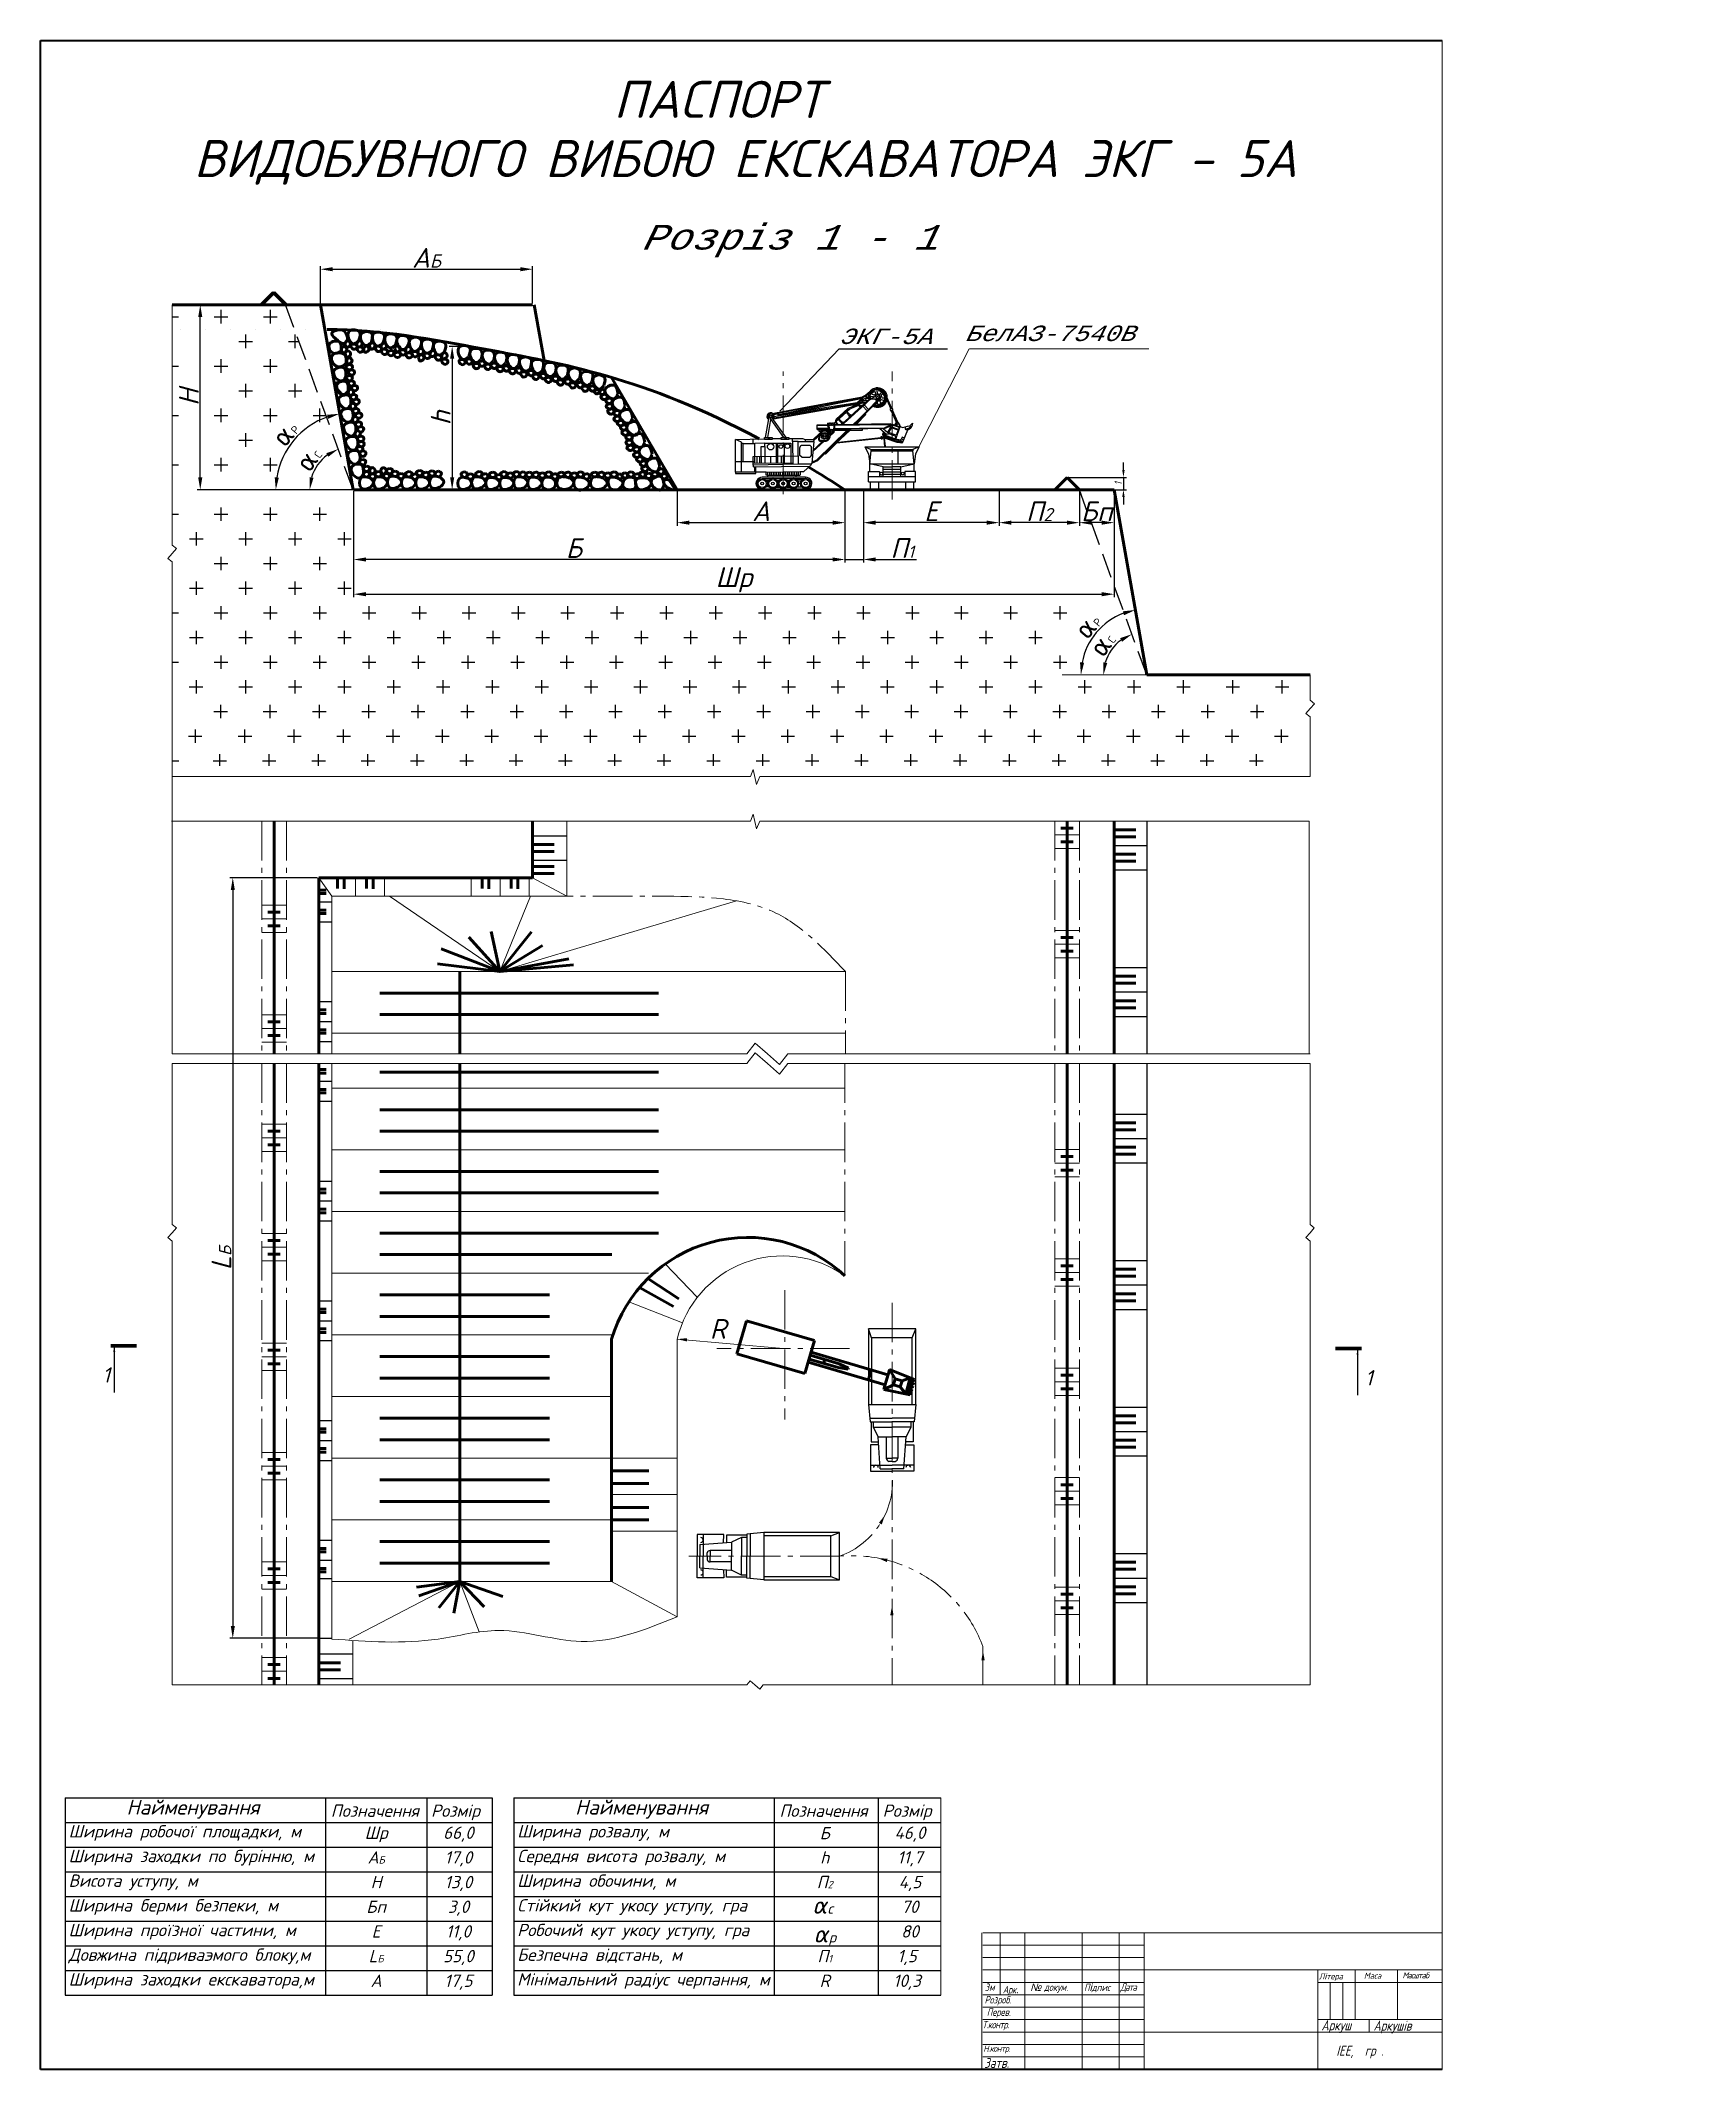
# Paper-space layout 'Layout1' of a CAD drawing. Header units: millimetres. Extents: x 18 to 680, y 9 to 831.
import ezdxf

# ---------------------------------------------------------------- set-up
doc = ezdxf.new("R2010")
doc.units = ezdxf.units.MM
doc.header["$LTSCALE"] = 2
doc.header["$PDMODE"] = 32
doc.header["$PDSIZE"] = 0.3
for name, pattern in [('ACAD_ISO04W100', [30, 24, -3, 0, -3]), ('gost5', [7, 5, -2, 0]), ('gost6', [12, 8, -1.5, 1, -1.5]), ('K5LT_THIN', [0])]:
    doc.linetypes.add(name, pattern=pattern)
doc.layers.add('вдб', color=7, linetype='Continuous', lineweight=40)
doc.layers.add('ИМЕНА', color=7, linetype='Continuous')
doc.styles.add('GOST', font='GOST.shx', dxfattribs={"oblique": 15})
doc.styles.add('стиль2', font='', dxfattribs={"oblique": 15, "height": 4})
doc.styles.get('стиль2').set_extended_font_data('GOST type A')
doc.dimstyles.new('GOST', dxfattribs={"dimscale": 0, "dimtxt": 3, "dimasz": 3, "dimexe": 1.25, "dimexo": 0, "dimtad": 1, "dimtoh": 1, "dimdec": 3, "dimdsep": 46, "dimtxsty": 'GOST', "dimcen": 5, "dimadec": 3, "dimazin": 2, "dimtfac": 1, "dimtdec": 4, "dimtmove": 1, "dimatfit": 3, "dimfxl": 1, "dimtolj": 1, "dimtzin": 0, "dimarcsym": 0})
doc.dimstyles.new('ISO-25', dxfattribs={"dimtxt": 2.5, "dimasz": 2.5, "dimexe": 1.25, "dimexo": 0.625, "dimtad": 1, "dimtxsty": 'Standard', "dimcen": 2.5, "dimadec": 0, "dimazin": 0, "dimtfac": 1, "dimtmove": 0, "dimatfit": 3, "dimfxl": 1, "dimarcsym": 0})

psp = doc.layouts.get("Layout1")

# ---------------------------------------------------------------- texts
at = {"style": 'стиль2', "oblique": 15}
for s, p in [('IЕЕ,', (542.6685, 14.6393)), ('гр', (554.1709, 14.6393)), ('. ', (560.8868, 14.6393))]:
    psp.add_text(s, height=4.0239, dxfattribs=at).set_placement(p)
at = {"color": 0, "lineweight": 20, "attachment_point": 1}
for s, insert, char_height, width in [('{\\fISOCPEUR|b0|i1|c204|p34;ПАСПОРТ}', (249.7651, 814.9778), 15, 99.958078), ('{\\fISOCPEUR|b0|i1|c204|p34;ВИДОБУВНОГО ВИБОЮ ЕКСКАВАТОРА ЭКГ - 5А\\fTahoma|b0|i0|c204|p32;\\P              }', (79.6948, 791.0035), 15, 489.879887), ('{\\fISOCPEUR|b0|i1|c0|p34;R}', (288.7721, 313.1769), 8, 12.95371), ('{\\fISOCPEUR|b0|i1|c0|p34;1}', (42.6166, 293.6611), 6.25, 8.2112), ('{\\fISOCPEUR|b0|i1|c0|p34;1}', (554.2683, 292.5011), 6.25, 8.2112)]:
    psp.add_mtext(s, dxfattribs=dict(at, insert=insert, char_height=char_height, width=width))
at = {"color": 0, "lineweight": 30, "attachment_point": 1, "style": 'стиль2'}
for s, insert, char_height, width in [('{\\fISOCTEUR|b0|i1|c204|p49;Розріз \\fISOCTEUR|b0|i1|c0|p49;1 - 1}', (261.5768, 756.6375), 10, 679.055), ('{\\fISOCTEUR|b0|i1|c204|p49;БелАЗ-7540В}', (392.4123, 715.788), 6.25, 84.836709)]:
    psp.add_mtext(s, dxfattribs=dict(at, insert=insert, char_height=char_height, width=width))
at = {"color": 0, "linetype": 'ACAD_ISO04W100', "lineweight": 30, "insert": (341.5451, 714.5879), "char_height": 6.25, "width": 31.523108, "attachment_point": 1, "style": 'стиль2'}
psp.add_mtext('{\\fISOCTEUR|b0|i1|c204|p49;ЭКГ-5А}', dxfattribs=at)
at = {"color": 0}
for s, insert, char_height, width, attachment_point in [('{\\fISOCPEUR|b0|i1|c204|p34;Найменування}', (52.4038, 118.3469), 6, 59.201769, 1), ('{\\fISOCPEUR|b0|i1|c204|p34;Позначення}', (135.1948, 116.4229), 5, 57.026097, 1), ('{\\fISOCPEUR|b0|i1|c204|p34;Розмір}', (175.8032, 116.4229), 5, 24.797955, 1), ('{\\fISOCPEUR|b0|i1|c204|p34;Найменування}', (234.1962, 118.3469), 6, 59.201769, 1), ('{\\fISOCPEUR|b0|i1|c204|p34;Позначення}', (316.9872, 116.4229), 5, 57.026097, 1), ('{\\fISOCPEUR|b0|i1|c204|p34;Розмір}', (358.778, 116.4229), 5, 24.797955, 1), ('{\\fISOCPEUR|b0|i1|c204|p34;Ширина робочої площадки, м}', (28.9326, 108.0605), 5, 116.105338, 1), ('{\\fISOCPEUR|b0|i1|c204|p34;Шр}', (153.5429, 107.4905), 5, 41.04762, 2), ('{\\fISOCPEUR|b0|i1|c204|p34;66,0}', (186.8996, 107.4905), 5, 26.100059, 2), ('{\\fISOCPEUR|b0|i1|c204|p34;Ширина розвалу, м}', (210.725, 108.0605), 5, 116.105338, 1), ('{\\fISOCPEUR|b0|i1|c204|p34;Б}', (335.3353, 107.3397), 5, 41.04762, 2), ('{\\fISOCPEUR|b0|i1|c204|p34;46,0}', (369.8744, 107.4905), 5, 26.100059, 2), ('{\\fISOCPEUR|b0|i1|c204|p34;Ширина заходки по бурінню, м}', (28.9326, 98.0605), 5, 116.105338, 1), ('{\\fISOCPEUR|b0|i1|c204|p34;А\\H0.6x;Б}', (153.5429, 97.4905), 5, 41.04762, 2), ('{\\fISOCPEUR|b0|i1|c0|p34;17\\fISOCPEUR|b0|i1|c204|p34;,0}', (186.8996, 97.4905), 5, 26.100059, 2), ('{\\fISOCPEUR|b0|i1|c204|p34;Середня висота розвалу, м}', (210.725, 98.0605), 5, 116.105338, 1), ('{\\fISOCPEUR|b0|i1|c0|p34;h}', (335.3353, 97.4905), 5, 41.04762, 2), ('{\\fISOCPEUR|b0|i1|c204|p34;11,7}', (369.8744, 97.4905), 5, 26.100059, 2), ('{\\fISOCPEUR|b0|i1|c204|p34;Висота уступу, м}', (28.9326, 88.0605), 5, 116.105338, 1), ('{\\fISOCPEUR|b0|i1|c204|p34;Н}', (153.5429, 87.4905), 5, 41.04762, 2), ('{\\fISOCPEUR|b0|i1|c204|p34;13,0}', (186.8996, 87.4905), 5, 26.100059, 2), ('{\\fISOCPEUR|b0|i1|c204|p34;Ширина обочини, м}', (210.725, 88.0605), 5, 116.105338, 1), ('{\\fISOCPEUR|b0|i1|c204|p34;П\\H0.6x;2}', (335.3353, 87.4905), 5, 41.04762, 2), ('{\\fISOCPEUR|b0|i1|c204|p34;4,5}', (369.8744, 87.4905), 5, 26.100059, 2), ('{\\fISOCPEUR|b0|i1|c204|p34;Ширина берми безпеки, м}', (28.9326, 78.0605), 5, 116.105338, 1), ('{\\fISOCPEUR|b0|i1|c204|p34;Бп}', (153.5429, 77.4905), 5, 41.04762, 2), ('{\\fISOCPEUR|b0|i1|c204|p34;3,0}', (186.8996, 77.4905), 5, 26.100059, 2), ('{\\fISOCPEUR|b0|i1|c204|p34;Стійкий кут укосу уступу, гра}', (210.725, 78.0605), 5, 116.105338, 1), ('{\\fISOCPEUR|b0|i1|c0|p32;α\\fISOCPEUR|b0|i1|c204|p32;\\H0.6x;с}', (334.4208, 79.169), 7, 36.781256, 2), ('{\\fISOCPEUR|b0|i1|c204|p34;70}', (369.8744, 77.4905), 5, 26.100059, 2), ('{\\fISOCPEUR|b0|i1|c204|p34;Ширина проїзної частини\\fISOCPEUR|b0|i1|c0|p34;, \\fISOCPEUR|b0|i1|c204|p34;м}', (28.9326, 68.0605), 5, 116.105338, 1), ('{\\fISOCPEUR|b0|i1|c204|p32;Е}', (153.5429, 67.4905), 5, 41.04762, 2), ('{\\fISOCPEUR|b0|i1|c204|p34;11,0}', (186.8996, 67.4905), 5, 26.100059, 2), ('{\\fISOCPEUR|b0|i1|c204|p34;Робочий кут укосу уступу, гра}', (210.725, 68.0605), 5, 116.105338, 1), ('{\\fISOCPEUR|b0|i1|c204|p34;80}', (369.8744, 67.4905), 5, 26.100059, 2), ('{\\fISOCPEUR|b0|i1|c204|p34;Довжина підриваэмого блоку\\fISOCPEUR|b0|i1|c0|p34;,\\fISOCPEUR|b0|i1|c204|p34;м}', (28.9326, 58.0605), 5, 116.105338, 1), ('{\\fISOCPEUR|b0|i1|c204|p34;Безпечна відстань\\fISOCPEUR|b0|i1|c0|p34;,\\fISOCPEUR|b0|i1|c204|p34; м}', (210.725, 58.0605), 5, 116.105338, 1), ('{\\fISOCPEUR|b0|i1|c0|p32;α\\fISOCPEUR|b0|i1|c204|p32;\\H0.6x;р}', (335.3353, 67.4905), 7, 41.04762, 2), ('{\\fISOCPEUR|b0|i1|c0|p32;L\\fISOCPEUR|b0|i1|c204|p32;\\H0.6x;Б}', (153.5429, 57.4905), 5, 41.04762, 2), ('{\\fISOCPEUR|b0|i1|c204|p34;55,0}', (186.8996, 57.4905), 5, 26.100059, 2), ('{\\fISOCPEUR|b0|i1|c204|p32;П\\H0.6x;1}', (335.3353, 57.4905), 5, 41.04762, 2), ('{\\fISOCPEUR|b0|i1|c204|p34;1,5}', (368.692, 57.4905), 5, 26.100059, 2), ('{\\fISOCPEUR|b0|i1|c204|p34;Ширина заходки екскаватора\\fISOCPEUR|b0|i1|c0|p34;,\\fISOCPEUR|b0|i1|c204|p34;м}', (28.9326, 48.0605), 5, 116.105338, 1), ('{\\fISOCPEUR|b0|i1|c204|p32;А}', (153.5429, 47.4905), 5, 41.04762, 2), ('{\\fISOCPEUR|b0|i1|c204|p34;17,5}', (186.8996, 47.4905), 5, 26.100059, 2), ('{\\fISOCPEUR|b0|i1|c204|p34;Мінімальний радіус черпання\\fISOCPEUR|b0|i1|c0|p34;,\\fISOCPEUR|b0|i1|c204|p34; м}', (210.725, 48.0605), 5, 116.105338, 1), ('{\\fISOCPEUR|b0|i1|c0|p32;R}', (335.3353, 47.4905), 5, 41.04762, 2), ('{\\fISOCPEUR|b0|i1|c204|p34;10,3}', (368.692, 47.4905), 5, 26.100059, 2)]:
    psp.add_mtext(s, dxfattribs=dict(at, insert=insert, char_height=char_height, width=width, attachment_point=attachment_point))
at = {"color": 7, "attachment_point": 1, "style": 'стиль2'}
for s, insert, char_height in [('Зм', (400.1858, 43.8809), 3), ('{\\H0.74555x;\\T0.95;Арк\\H1.3413x;.}', (407.4638, 43.9208), 4.023899), ('{\\fArial|b0|i0|c0|p34;№ }докум.', (418.5634, 43.8809), 3), ('П{\\fArial|b0|i0|c204|p34;і}дпис', (440.4052, 43.8009), 3), ('{\\T0.75;Дата}', (455.1341, 43.9208), 3), ('Л{\\fArial|b0|i0|c204|p34;і}тера', (535.6116, 48.0631), 2.5), ('Маса', (553.8206, 48.2916), 2.5), ('{\\T0.8;Масштаб}', (569.4451, 48.4418), 2.5), ('Розроб.', (400.1056, 38.7786), 3), ('Перев.', (400.9992, 33.779), 3), ('{\\T0.9;Т.контр.}', (399.1726, 28.7184), 3), ('Аркуш', (536.6144, 28.9468), 4.0239), ('Аркушів', (557.6991, 28.8005), 4.0239), ('{\\T0.9;Н.контр.}', (399.6033, 18.7669), 2.5), ('Затв.', (399.9375, 13.7158), 4.0239)]:
    psp.add_mtext(s, dxfattribs=dict(at, insert=insert, char_height=char_height))
at = {"layer": 'ИМЕНА', "color": 7, "linetype": 'Continuous', "insert": (680.4625, 195.4651), "char_height": 4, "width": 39.972222, "attachment_point": 1}
psp.add_mtext('\\pt84;{\\fTimes New Roman|b1|i0|c204|p18;   }', dxfattribs=at)

# ---------------------------------------------------------------- blocks, each defined once
blk = doc.blocks.new('*D175')
at = {"color": 0, "lineweight": -2, "transparency": 16777216}
for p, q in [((130.96, 724.9), (130.96, 739.9)), ((135.96, 738.65), (211.96, 738.65)), ((216.96, 724.9), (216.96, 739.9))]:
    blk.add_line(p, q, dxfattribs=at)
at = {"color": 0, "transparency": 16777216}
for points in [[(135.96, 739.48), (135.96, 737.82), (130.96, 738.65)], [(211.96, 739.48), (211.96, 737.82), (216.96, 738.65)]]:
    blk.add_solid(points, dxfattribs=at)
at = {"layer": 'Defpoints', "color": 0, "transparency": 16777216}
for p in [(216.96, 738.65), (130.96, 724.27), (216.96, 724.27)]:
    blk.add_point(p, dxfattribs=at)
at = {"color": 0, "transparency": 16777216, "insert": (173.96, 743.27), "char_height": 8, "attachment_point": 5}
blk.add_mtext('{\\fISOCPEUR|b0|i1|c204|p34;А\\H0.68x;Б}', dxfattribs=at)
blk = doc.blocks.new('*D176')
at = {"color": 0, "lineweight": -2, "transparency": 16777216}
for p, q in [((191.37, 707.39), (183.11, 707.39)), ((184.36, 702.39), (184.36, 654.27)), ((191.37, 649.27), (183.11, 649.27))]:
    blk.add_line(p, q, dxfattribs=at)
at = {"color": 0, "transparency": 16777216}
for points in [[(183.53, 702.39), (185.19, 702.39), (184.36, 707.39)], [(183.53, 654.27), (185.19, 654.27), (184.36, 649.27)]]:
    blk.add_solid(points, dxfattribs=at)
at = {"layer": 'Defpoints', "color": 0, "transparency": 16777216}
for p in [(192, 707.39), (184.36, 649.27), (192, 649.27)]:
    blk.add_point(p, dxfattribs=at)
at = {"color": 0, "transparency": 16777216, "insert": (179.73, 678.33), "char_height": 8, "attachment_point": 5, "rotation": 90}
blk.add_mtext('{\\fISOCPEUR|b0|i1|c0|p34;h}', dxfattribs=at)
blk = doc.blocks.new('*D189')
at = {"color": 0, "lineweight": -2, "transparency": 16777216}
for p, q in [((129.71, 492.04), (94.22, 492.04)), ((95.47, 487.04), (95.47, 188.79)), ((129.71, 183.79), (94.22, 183.79))]:
    blk.add_line(p, q, dxfattribs=at)
at = {"color": 0, "transparency": 16777216}
for points in [[(94.64, 487.04), (96.31, 487.04), (95.47, 492.04)], [(94.64, 188.79), (96.31, 188.79), (95.47, 183.79)]]:
    blk.add_solid(points, dxfattribs=at)
at = {"layer": 'Defpoints', "color": 0, "transparency": 16777216}
for p in [(130.34, 492.04), (95.47, 183.79), (130.34, 183.79)]:
    blk.add_point(p, dxfattribs=at)
at = {"color": 0, "transparency": 16777216, "insert": (90.85, 337.91), "char_height": 8, "attachment_point": 5, "rotation": 90}
blk.add_mtext('{\\fISOCPEUR|b0|i1|c0|p34;L\\fISOCPEUR|b0|i1|c204|p34;\\H0.625x;Б}', dxfattribs=at)
blk = doc.blocks.new('*D182')
at = {"color": 0, "lineweight": -2, "transparency": 16777216}
blk.add_line((115.64, 649.27), (111.64, 649.27), dxfattribs=at)
blk.add_arc((144.19, 649.27), 31.3, 109.16331, 170.83669, dxfattribs=at)
at = {"color": 0, "transparency": 16777216}
for points in [[(133.7, 679.64), (134.12, 678.03), (138.75, 680.09)], [(114.12, 654.19), (112.46, 654.32), (112.89, 649.27)]]:
    blk.add_solid(points, dxfattribs=at)
at = {"layer": 'Defpoints', "color": 0, "transparency": 16777216}
for p in [(130.96, 724.27), (125.5, 674.37), (116.27, 649.27), (144.19, 649.27), (144.19, 649.27)]:
    blk.add_point(p, dxfattribs=at)
at = {"color": 0, "transparency": 16777216, "insert": (116.67, 672.36), "char_height": 8, "attachment_point": 5, "rotation": 50}
blk.add_mtext('{\\fISOCPEUR|b0|i0|c204|p34;α\\H0.4063x;Р}', dxfattribs=at)
blk = doc.blocks.new('*D183')
at = {"color": 0, "lineweight": -2, "transparency": 16777216}
blk.add_arc((144.19, 649.27), 17.53, 126.39833, 163.60167, dxfattribs=at)
at = {"color": 0, "transparency": 16777216}
for points in [[(133.39, 664.11), (134.18, 662.65), (138.19, 665.74)], [(128.2, 654.1), (126.55, 654.34), (126.66, 649.27)]]:
    blk.add_solid(points, dxfattribs=at)
at = {"layer": 'Defpoints', "color": 0, "transparency": 16777216}
for p in [(116.89, 724.27), (132.16, 662.02), (116.27, 649.27), (144.19, 649.27), (144.19, 649.27)]:
    blk.add_point(p, dxfattribs=at)
at = {"color": 0, "transparency": 16777216, "insert": (126.04, 661.98), "char_height": 8, "attachment_point": 5, "rotation": 55}
blk.add_mtext('{\\fISOCPEUR|b0|i0|c204|p34;α\\fISOCPEUR|b0|i0|c0|p34;\\H0.4x;C}', dxfattribs=at)
blk = doc.blocks.new('*D184')
at = {"color": 0, "lineweight": -2, "transparency": 16777216}
for p, q in [((406.02, 648.65), (406.02, 634.69)), ((438.52, 648.65), (438.52, 634.69)), ((433.52, 635.94), (411.02, 635.94))]:
    blk.add_line(p, q, dxfattribs=at)
at = {"color": 0, "transparency": 16777216}
for points in [[(411.02, 636.77), (411.02, 635.1), (406.02, 635.94)], [(433.52, 636.77), (433.52, 635.1), (438.52, 635.94)]]:
    blk.add_solid(points, dxfattribs=at)
at = {"layer": 'Defpoints', "color": 0, "transparency": 16777216}
for p in [(406.02, 649.27), (438.52, 649.27), (406.02, 635.94)]:
    blk.add_point(p, dxfattribs=at)
at = {"color": 0, "transparency": 16777216, "insert": (422.27, 640.56), "char_height": 8, "attachment_point": 5}
blk.add_mtext('{\\fISOCPEUR|b0|i1|c204|p34;П\\H0.6667x;2}', dxfattribs=at)
blk = doc.blocks.new('*D179')
at = {"color": 0, "lineweight": -2, "transparency": 16777216}
blk.add_arc((465.82, 574.27), 17.53, 126.39833, 163.60167, dxfattribs=at)
at = {"color": 0, "transparency": 16777216}
for points in [[(455.02, 589.11), (455.81, 587.65), (459.82, 590.74)], [(449.83, 579.1), (448.18, 579.34), (448.29, 574.27)]]:
    blk.add_solid(points, dxfattribs=at)
at = {"layer": 'Defpoints', "color": 0, "transparency": 16777216}
for p in [(438.52, 649.27), (453.79, 587.02), (437.9, 574.27), (465.82, 574.27), (465.82, 574.27)]:
    blk.add_point(p, dxfattribs=at)
at = {"color": 0, "transparency": 16777216, "insert": (447.67, 586.98), "char_height": 8, "attachment_point": 5, "rotation": 55}
blk.add_mtext('{\\fISOCPEUR|b0|i0|c204|p34;α\\fISOCPEUR|b0|i0|c0|p34;\\H0.4x;C}', dxfattribs=at)
blk = doc.blocks.new('*D180')
at = {"color": 0, "lineweight": -2, "transparency": 16777216}
blk.add_arc((465.82, 574.27), 26.67, 110.75659, 169.24341, dxfattribs=at)
at = {"color": 0, "transparency": 16777216}
for points in [[(456.15, 600.01), (456.59, 598.41), (461.19, 600.54)], [(440.45, 579.17), (438.79, 579.33), (439.15, 574.27)]]:
    blk.add_solid(points, dxfattribs=at)
at = {"layer": 'Defpoints', "color": 0, "transparency": 16777216}
for p in [(452.6, 649.27), (449.89, 595.66), (437.9, 574.27), (465.82, 574.27), (465.82, 574.27)]:
    blk.add_point(p, dxfattribs=at)
at = {"color": 0, "transparency": 16777216, "insert": (441.84, 594.39), "char_height": 8, "attachment_point": 5, "rotation": 50}
blk.add_mtext('{\\fISOCPEUR|b0|i0|c204|p34;α\\H0.4063x;Р}', dxfattribs=at)
blk = doc.blocks.new('*D181')
at = {"color": 0, "lineweight": -2, "transparency": 16777216}
for p, q in [((130.34, 724.27), (81.03, 724.27)), ((82.28, 654.27), (82.28, 719.27)), ((171.48, 649.27), (81.03, 649.27))]:
    blk.add_line(p, q, dxfattribs=at)
at = {"color": 0, "transparency": 16777216}
for points in [[(81.45, 719.27), (83.11, 719.27), (82.28, 724.27)], [(81.45, 654.27), (83.11, 654.27), (82.28, 649.27)]]:
    blk.add_solid(points, dxfattribs=at)
at = {"layer": 'Defpoints', "color": 0, "transparency": 16777216}
for p in [(82.28, 724.27), (130.96, 724.27), (172.11, 649.27)]:
    blk.add_point(p, dxfattribs=at)
at = {"color": 0, "transparency": 16777216, "insert": (77.66, 686.77), "char_height": 8, "attachment_point": 5, "rotation": 90}
blk.add_mtext('{\\fISOCPEUR|b0|i1|c0|p34;H}', dxfattribs=at)
blk = doc.blocks.new('*D177')
at = {"color": 0, "lineweight": -2, "transparency": 16777216}
for p, q in [((144.4, 648.65), (144.4, 619.76)), ((343.52, 648.65), (343.52, 619.76)), ((338.52, 621.01), (149.4, 621.01))]:
    blk.add_line(p, q, dxfattribs=at)
at = {"color": 0, "transparency": 16777216}
for points in [[(149.4, 621.84), (149.4, 620.18), (144.4, 621.01)], [(338.52, 621.84), (338.52, 620.18), (343.52, 621.01)]]:
    blk.add_solid(points, dxfattribs=at)
at = {"layer": 'Defpoints', "color": 0, "transparency": 16777216}
for p in [(144.4, 649.27), (343.52, 649.27), (144.4, 621.01)]:
    blk.add_point(p, dxfattribs=at)
at = {"color": 0, "transparency": 16777216, "insert": (233.68, 625.64), "char_height": 8, "attachment_point": 5}
blk.add_mtext('{\\fISOCPEUR|b0|i1|c204|p34;Б}', dxfattribs=at)
blk = doc.blocks.new('*D178')
at = {"color": 0, "lineweight": -2, "transparency": 16777216}
for p, q in [((438.52, 648.65), (438.52, 634.69)), ((452.6, 648.65), (452.6, 634.69)), ((447.6, 635.94), (443.52, 635.94))]:
    blk.add_line(p, q, dxfattribs=at)
at = {"color": 0, "transparency": 16777216}
for points in [[(443.52, 636.77), (443.52, 635.1), (438.52, 635.94)], [(447.6, 636.77), (447.6, 635.1), (452.6, 635.94)]]:
    blk.add_solid(points, dxfattribs=at)
at = {"layer": 'Defpoints', "color": 0, "transparency": 16777216}
for p in [(438.52, 649.27), (452.6, 649.27), (438.52, 635.94)]:
    blk.add_point(p, dxfattribs=at)
at = {"color": 0, "transparency": 16777216, "insert": (445.56, 640.56), "char_height": 8, "attachment_point": 5}
blk.add_mtext('{\\fISOCPEUR|b0|i1|c204|p34;Бп}', dxfattribs=at)
blk = doc.blocks.new('*D185')
at = {"color": 0, "lineweight": -2, "transparency": 16777216}
for p, q in [((144.4, 648.02), (144.4, 605.7)), ((452.6, 648.65), (452.6, 605.7)), ((149.4, 606.95), (447.6, 606.95))]:
    blk.add_line(p, q, dxfattribs=at)
at = {"color": 0, "transparency": 16777216}
for points in [[(149.4, 607.78), (149.4, 606.11), (144.4, 606.95)], [(447.6, 607.78), (447.6, 606.11), (452.6, 606.95)]]:
    blk.add_solid(points, dxfattribs=at)
at = {"layer": 'Defpoints', "color": 0, "transparency": 16777216}
for p in [(144.4, 648.65), (452.6, 649.27), (452.6, 606.95)]:
    blk.add_point(p, dxfattribs=at)
at = {"color": 0, "transparency": 16777216, "insert": (298.5, 612.77), "char_height": 8, "attachment_point": 5}
blk.add_mtext('{\\fISOCPEUR|b0|i1|c204|p34;Шр}', dxfattribs=at)
blk = doc.blocks.new('*D186')
at = {"color": 0, "lineweight": -2, "transparency": 16777216}
for p, q in [((343.52, 648.65), (343.52, 619.76)), ((351.02, 648.65), (351.02, 619.76)), ((338.52, 621.01), (333.52, 621.01)), ((343.52, 621.01), (351.02, 621.01)), ((356.02, 621.01), (372.48, 621.01))]:
    blk.add_line(p, q, dxfattribs=at)
at = {"color": 0, "transparency": 16777216}
for points in [[(338.52, 621.84), (338.52, 620.18), (343.52, 621.01)], [(356.02, 621.84), (356.02, 620.18), (351.02, 621.01)]]:
    blk.add_solid(points, dxfattribs=at)
at = {"layer": 'Defpoints', "color": 0, "transparency": 16777216}
for p in [(343.52, 649.27), (351.02, 649.27), (351.02, 621.01)]:
    blk.add_point(p, dxfattribs=at)
at = {"color": 0, "transparency": 16777216, "insert": (366.75, 625.64), "char_height": 8, "attachment_point": 5}
blk.add_mtext('{\\fISOCPEUR|b0|i1|c204|p34;П\\H0.625x;1}', dxfattribs=at)
blk = doc.blocks.new('*D187')
at = {"color": 0, "lineweight": -2, "transparency": 16777216}
for p, q in [((351.02, 642.94), (351.02, 634.69)), ((406.02, 648.65), (406.02, 634.69)), ((401.02, 635.94), (356.02, 635.94))]:
    blk.add_line(p, q, dxfattribs=at)
at = {"color": 0, "transparency": 16777216}
for points in [[(356.02, 636.77), (356.02, 635.1), (351.02, 635.94)], [(401.02, 636.77), (401.02, 635.1), (406.02, 635.94)]]:
    blk.add_solid(points, dxfattribs=at)
at = {"layer": 'Defpoints', "color": 0, "transparency": 16777216}
for p in [(351.02, 643.57), (406.02, 649.27), (351.02, 635.94)]:
    blk.add_point(p, dxfattribs=at)
at = {"color": 0, "transparency": 16777216, "insert": (378.52, 640.56), "char_height": 8, "attachment_point": 5}
blk.add_mtext('{\\fISOCPEUR|b0|i1|c204|p34;Е}', dxfattribs=at)
blk = doc.blocks.new('*D188')
at = {"color": 0, "lineweight": -2, "transparency": 16777216}
for p, q in [((275.52, 648.65), (275.52, 634.69)), ((343.52, 648.65), (343.52, 634.69)), ((280.52, 635.94), (338.52, 635.94))]:
    blk.add_line(p, q, dxfattribs=at)
at = {"color": 0, "transparency": 16777216}
for points in [[(280.52, 636.77), (280.52, 635.1), (275.52, 635.94)], [(338.52, 636.77), (338.52, 635.1), (343.52, 635.94)]]:
    blk.add_solid(points, dxfattribs=at)
at = {"layer": 'Defpoints', "color": 0, "transparency": 16777216}
for p in [(275.52, 649.27), (343.52, 649.27), (343.52, 635.94)]:
    blk.add_point(p, dxfattribs=at)
at = {"color": 0, "transparency": 16777216, "insert": (309.52, 640.56), "char_height": 8, "attachment_point": 5}
blk.add_mtext('{\\fISOCPEUR|b0|i1|c204|p34;А}', dxfattribs=at)
blk = doc.blocks.new('*D190')
at = {"color": 0, "lineweight": -2, "transparency": 16777216}
for p, q in [((456.38, 657.27), (456.38, 660.27)), ((433.52, 654.27), (457.63, 654.27)), ((456.38, 654.27), (456.38, 649.27)), ((438.21, 649.27), (457.63, 649.27)), ((456.38, 646.27), (456.38, 643.27))]:
    blk.add_line(p, q, dxfattribs=at)
at = {"color": 0, "transparency": 16777216}
for points in [[(455.88, 657.27), (456.88, 657.27), (456.38, 654.27)], [(455.88, 646.27), (456.88, 646.27), (456.38, 649.27)]]:
    blk.add_solid(points, dxfattribs=at)
at = {"layer": 'Defpoints', "color": 0, "transparency": 16777216}
for p in [(433.52, 654.27), (438.21, 649.27), (456.38, 649.27)]:
    blk.add_point(p, dxfattribs=at)
at = {"color": 0, "lineweight": 20, "transparency": 16777216, "insert": (454.26, 651.77), "char_height": 3, "attachment_point": 5, "rotation": 90, "style": 'GOST'}
blk.add_mtext('\\A1;{\\Fgost.shx;1}', dxfattribs=at)

# ---------------------------------------------------------------- dimensions: what is measured, and where the dimension line sits
at = {"color": 0}
for base, p1, p2, text, override, picture, middle in [((216.9629, 738.6496), (130.9629, 724.27), (216.9629, 724.27), '{\\fISOCPEUR|b0|i1|c204|p34;А\\H0.68x;Б}', {"dimtxt": 8, "dimasz": 5}, '*D175', (173.9629, 743.2746)), ((452.5954, 606.9475), (144.4018, 648.6451), (452.5954, 649.2703), '{\\fISOCPEUR|b0|i1|c204|p34;Шр}', {"dimtxt": 8, "dimasz": 5, "dimtxsty": 'Standard', "dimclrt": 0}, '*D185', (298.4986, 612.7725)), ((343.5221, 635.9362), (275.5221, 649.2701), (343.5221, 649.2701), '{\\fISOCPEUR|b0|i1|c204|p34;А}', {"dimtxt": 8, "dimasz": 5, "dimtxsty": 'Standard', "dimclrt": 0}, '*D188', (309.5221, 640.5612)), ((351.0221, 635.9362), (406.0221, 649.2703), (351.0221, 643.5683), '{\\fISOCPEUR|b0|i1|c204|p34;Е}', {"dimtxt": 8, "dimasz": 5, "dimtxsty": 'Standard', "dimclrt": 0}, '*D187', (378.5221, 640.5612)), ((406.0221, 635.9362), (438.5221, 649.2703), (406.0221, 649.2703), '{\\fISOCPEUR|b0|i1|c204|p34;П\\H0.6667x;2}', {"dimtxt": 8, "dimasz": 5, "dimclrt": 0}, '*D184', (422.2721, 640.5612))]:
    dim = psp.add_linear_dim(base=base, p1=p1, p2=p2, text=text, dimstyle='ISO-25', override=override, dxfattribs=at)
    dim.commit()
    dim.dimension.update_dxf_attribs({"geometry": picture, "text_midpoint": middle})
dim = psp.add_linear_dim(base=(82.2809, 724.27), p1=(172.1095, 649.27), p2=(130.9629, 724.27), angle=90, text='{\\fISOCPEUR|b0|i1|c0|p34;H}', dimstyle='ISO-25', override={"dimtxt": 8, "dimasz": 5}, dxfattribs=at)
dim.commit()
dim.dimension.update_dxf_attribs({"geometry": '*D181', "text_midpoint": (82.2809, 686.77), "dimtype": 160})
for base, line1, line2, text, picture, middle in [((125.4982, 674.3741), ((144.1875, 649.27), (116.2654, 649.27)), ((144.1875, 649.27), (130.9629, 724.27)), '{\\fISOCPEUR|b0|i0|c204|p34;α\\H0.4063x;Р}', '*D182', (120.2125, 669.3874)), ((449.8925, 595.6645), ((465.8199, 574.2703), (437.8979, 574.2703)), ((465.8199, 574.2703), (452.5954, 649.2703)), '{\\fISOCPEUR|b0|i0|c204|p34;α\\H0.4063x;Р}', '*D180', (445.3879, 591.4147)), ((453.7902, 587.021), ((465.8199, 574.2703), (437.8979, 574.2703)), ((465.8199, 574.2703), (438.5221, 649.2703)), '{\\fISOCPEUR|b0|i0|c204|p34;α\\fISOCPEUR|b0|i0|c0|p34;\\H0.4x;C}', '*D179', (451.4604, 584.3249))]:
    dim = psp.add_angular_dim_2l(base=base, line1=line1, line2=line2, text=text, dimstyle='ISO-25', override={"dimtxt": 8, "dimasz": 5}, dxfattribs=at)
    dim.commit()
    dim.dimension.update_dxf_attribs({"geometry": picture, "text_midpoint": middle, "dimtype": 162})
dim = psp.add_angular_dim_2l(base=(132.1578, 662.0207), line1=((144.1875, 649.27), (116.2654, 649.27)), line2=((144.1875, 649.27), (116.8897, 724.27)), text='{\\fISOCPEUR|b0|i0|c204|p34;α\\fISOCPEUR|b0|i0|c0|p34;\\H0.4x;C}', dimstyle='ISO-25', override={"dimtxt": 8, "dimasz": 5}, dxfattribs=at)
dim.commit()
dim.dimension.update_dxf_attribs({"geometry": '*D183', "text_midpoint": (126.0393, 661.9775)})
dim = psp.add_aligned_dim(p1=(191.9982, 707.3939), p2=(191.9982, 649.27), distance=-7.6389, text='{\\fISOCPEUR|b0|i1|c0|p34;h}', dimstyle='ISO-25', override={"dimtxt": 8, "dimasz": 5}, dxfattribs=at)
dim.commit()
dim.dimension.update_dxf_attribs({"geometry": '*D176', "text_midpoint": (179.7343, 678.332)})
at = {"color": 0, "lineweight": 20}
dim = psp.add_linear_dim(base=(456.3838, 649.2703), p1=(433.5221, 654.2703), p2=(438.2107, 649.2703), angle=90, text='{\\Fgost.shx;1}', dimstyle='GOST', override={"dimscale": 1}, dxfattribs=at)
dim.commit()
dim.dimension.update_dxf_attribs({"geometry": '*D190', "text_midpoint": (454.2588, 651.7703)})
at = {"color": 0}
for base, p1, p2, text, override, picture, middle in [((144.4018, 621.0103), (343.5221, 649.27), (144.4018, 649.2701), '{\\fISOCPEUR|b0|i1|c204|p34;Б}', {"dimtxt": 8, "dimasz": 5, "dimclrt": 0}, '*D177', (233.6818, 621.0103)), ((351.0221, 621.0103), (343.5221, 649.2701), (351.0221, 649.2703), '{\\fISOCPEUR|b0|i1|c204|p34;П\\H0.625x;1}', {"dimtxt": 8, "dimasz": 5, "dimtxsty": 'Standard', "dimclrt": 0}, '*D186', (366.7502, 621.0103)), ((438.5221, 635.9362), (452.5954, 649.2703), (438.5221, 649.2703), '{\\fISOCPEUR|b0|i1|c204|p34;Бп}', {"dimtxt": 8, "dimasz": 5, "dimtxsty": 'Standard', "dimclrt": 0}, '*D178', (445.5588, 635.9362))]:
    dim = psp.add_linear_dim(base=base, p1=p1, p2=p2, text=text, dimstyle='ISO-25', override=override, dxfattribs=at)
    dim.commit()
    dim.dimension.update_dxf_attribs({"geometry": picture, "text_midpoint": middle, "dimtype": 160})
dim = psp.add_linear_dim(base=(95.4749, 183.7915), p1=(130.3378, 492.0351), p2=(130.3378, 183.7915), angle=90, text='{\\fISOCPEUR|b0|i1|c0|p34;L\\fISOCPEUR|b0|i1|c204|p34;\\H0.625x;Б}', dimstyle='ISO-25', override={"dimtxt": 8, "dimasz": 5}, dxfattribs=at)
dim.commit()
dim.dimension.update_dxf_attribs({"geometry": '*D189', "text_midpoint": (90.8499, 337.9133)})

# ---------------------------------------------------------------- linework, layer by layer
at = {"linetype": 'Continuous', "lineweight": 20}
psp.add_line((585.4921, 9.0637), (585.4921, 831.3157), dxfattribs=at)
at = {"color": 0, "lineweight": 60}
for p, q in [((130.9629, 724.27), (70.8771, 724.27)), ((111.8897, 729.27), (106.8897, 724.27)), ((112.2073, 729.27), (107.2073, 724.27)), ((111.8897, 729.27), (116.8897, 724.27)), ((112.2073, 729.27), (117.2073, 724.27)), ((130.9629, 724.27), (216.9629, 724.27)), ((144.1875, 649.27), (130.9629, 724.27)), ((221.5854, 701.5991), (217.5879, 724.27)), ((275.5221, 649.2701), (248.983, 694.7938)), ((433.5221, 654.2703), (428.5221, 649.2703)), ((433.5221, 654.2703), (438.5221, 649.2703)), ((452.5954, 649.2701), (144.4018, 649.2701)), ((465.8199, 574.2703), (452.5954, 649.2703)), ((532.0052, 574.2701), (465.8199, 574.2703)), ((112.2072, 515.0049), (112.2072, 447.6025)), ((216.9629, 515.0049), (216.9629, 492.0351)), ((436.0221, 512.1544), (431.0221, 512.1544)), ((433.5221, 515.0049), (433.5221, 431.8482)), ((452.5954, 515.0049), (452.5954, 420.6328)), ((452.5954, 511.4726), (461.3933, 511.4726)), ((216.9629, 505.5407), (225.7608, 505.5407)), ((216.9629, 502.7091), (225.7608, 502.7091)), ((436.0221, 506.6107), (431.0221, 506.6107)), ((452.5954, 508.641), (461.3933, 508.641)), ((452.5954, 501.5764), (461.3933, 501.5764)), ((216.9629, 496.6324), (225.7608, 496.6324)), ((216.9629, 493.8009), (225.7608, 493.8009)), ((452.5954, 498.7448), (461.3933, 498.7448)), ((130.3378, 420.6328), (130.3378, 492.0351)), ((133.2586, 487.0154), (130.3378, 487.0154)), ((133.2586, 485.5896), (130.3378, 485.5896)), ((130.3379, 492.0351), (216.9629, 492.0351)), ((137.9209, 492.0351), (137.9209, 487.6824)), ((140.5951, 492.0351), (140.5951, 487.5857)), ((149.6403, 492.0351), (149.6403, 487.6824)), ((152.3145, 492.0351), (152.3145, 487.5857)), ((196.5182, 492.0351), (196.5182, 487.6824)), ((199.1924, 492.0351), (199.1924, 487.5857)), ((208.2376, 492.0351), (208.2376, 487.6824)), ((210.9118, 492.0351), (210.9118, 487.5857)), ((114.7072, 478.0147), (109.7072, 478.0147)), ((133.2586, 478.9485), (130.3378, 478.9485)), ((133.2586, 477.5227), (130.3378, 477.5227)), ((114.7072, 472.471), (109.7072, 472.471)), ((203.7183, 454.0595), (200.1581, 470.2419)), ((203.7183, 454.0595), (216.5447, 470.1445)), ((203.7183, 454.0595), (179.9696, 463.1541)), ((203.7183, 454.0595), (191.1801, 467.9759)), ((203.7183, 454.0595), (221.0316, 464.5684)), ((436.0221, 467.8042), (431.0221, 467.8042)), ((436.0221, 462.2604), (431.0221, 462.2604)), ((203.7183, 454.0595), (178.4622, 457.1305)), ((187.4117, 454.0594), (187.412, 420.6328)), ((203.7183, 454.0595), (231.6748, 459.1587)), ((203.7183, 454.0595), (233.5296, 456.7998)), ((112.2072, 447.6025), (112.2072, 420.6328)), ((155.0157, 445.2619), (267.9447, 445.2619)), ((452.5954, 452.0954), (461.3933, 452.0954)), ((452.5954, 449.2638), (461.3933, 449.2638)), ((133.2586, 438.4923), (130.3378, 438.4923)), ((133.2586, 437.0665), (130.3378, 437.0665)), ((155.0157, 436.5595), (267.9447, 436.5595)), ((452.5954, 442.1992), (461.3933, 442.1992)), ((452.5954, 439.3676), (461.3933, 439.3676)), ((114.7072, 433.6645), (109.7072, 433.6645)), ((114.7072, 428.1208), (109.7072, 428.1208)), ((133.2552, 430.4254), (130.3344, 430.4254)), ((133.2552, 428.9996), (130.3344, 428.9996)), ((433.5221, 431.8482), (433.5221, 420.6328)), ((112.2072, 416.7812), (112.2072, 364.4459)), ((130.3344, 164.8699), (130.3344, 416.7812)), ((133.2552, 414.2915), (130.3344, 414.2915)), ((133.2552, 412.8656), (130.3344, 412.8656)), ((155.0157, 413.2758), (267.9447, 413.2758)), ((187.4096, 416.7812), (187.4115, 206.7759)), ((433.5221, 416.7812), (433.5221, 348.6916)), ((452.5954, 416.7812), (452.5954, 164.8699)), ((133.2552, 406.2245), (130.3344, 406.2245)), ((133.2552, 404.7987), (130.3344, 404.7987)), ((155.0157, 397.9782), (267.9447, 397.9782)), ((114.7072, 389.3143), (109.7072, 389.3143)), ((155.0157, 389.2758), (267.9447, 389.2758)), ((452.5954, 392.7182), (461.3933, 392.7182)), ((452.5954, 389.8866), (461.3933, 389.8866)), ((114.7072, 383.7705), (109.7072, 383.7705)), ((436.0221, 379.1038), (431.0221, 379.1038)), ((452.5954, 382.822), (461.3933, 382.822)), ((452.5954, 379.9904), (461.3933, 379.9904)), ((155.0157, 372.9782), (267.9447, 372.9782)), ((436.0221, 373.56), (431.0221, 373.56)), ((112.2072, 364.4459), (112.2072, 281.2892)), ((133.2552, 365.7683), (130.3344, 365.7683)), ((133.2552, 364.3425), (130.3344, 364.3425)), ((155.0157, 364.2758), (267.9447, 364.2758)), ((133.2552, 357.7014), (130.3344, 357.7014)), ((133.2552, 356.2756), (130.3344, 356.2756)), ((155.0157, 347.9782), (267.9447, 347.9782)), ((433.5221, 348.6916), (433.5221, 265.5349)), ((114.7072, 344.9641), (109.7072, 344.9641)), ((114.7072, 339.4203), (109.7072, 339.4203)), ((155.0157, 339.2758), (249.0262, 339.2758)), ((263.6956, 329.6164), (276.1704, 321.402)), ((436.0221, 334.7536), (431.0221, 334.7536)), ((436.0221, 329.2098), (431.0221, 329.2098)), ((452.5954, 333.341), (461.3933, 333.341)), ((452.5954, 330.5094), (461.3933, 330.5094)), ((155.0157, 322.9782), (223.8743, 322.9782)), ((260.2807, 325.9262), (274.1045, 318.2646)), ((452.5954, 323.4448), (461.3933, 323.4448)), ((133.2552, 317.2452), (130.3344, 317.2452)), ((133.2552, 315.8194), (130.3344, 315.8194)), ((155.0157, 314.2758), (223.8743, 314.2758)), ((299.7616, 299.1436), (303.69, 312.5016)), ((303.69, 312.5016), (331.1849, 304.4158)), ((452.5954, 320.6132), (461.3933, 320.6132)), ((133.2552, 309.1783), (130.3344, 309.1783)), ((133.2552, 307.7524), (130.3344, 307.7524)), ((248.983, 304.9742), (248.9836, 206.7759)), ((331.1849, 304.4158), (327.2565, 291.0578)), ((114.7072, 300.6139), (109.7072, 300.6139)), ((155.0157, 297.9782), (223.8743, 297.9782)), ((327.2565, 291.0578), (299.7616, 299.1436)), ((328.9883, 296.9466), (340.7769, 293.4798)), ((329.4531, 298.5269), (341.2417, 295.0601)), ((329.8086, 299.7358), (360.9717, 290.5712)), ((335.3474, 296.7935), (334.8826, 295.2132)), ((114.7072, 295.0701), (109.7072, 295.0701)), ((155.0157, 289.2758), (223.8743, 289.2758)), ((328.6328, 295.7378), (359.8215, 286.5657)), ((340.7769, 293.4798), (344.8955, 292.9091)), ((341.2417, 295.0601), (345.0135, 293.3104)), ((344.9903, 293.2329), (344.8711, 292.8319)), ((354.2414, 292.6753), (353.0657, 288.6773)), ((361.0055, 290.6861), (359.8298, 286.6881)), ((361.6244, 292.6961), (361.0181, 290.6343)), ((363.9194, 288.8987), (361.6244, 292.6961)), ((361.6244, 292.6961), (370.0256, 289.3061)), ((363.1637, 286.4814), (363.9194, 288.8987)), ((363.9194, 288.8987), (366.6803, 288.0868)), ((366.6803, 288.0868), (365.9658, 285.6573)), ((366.6803, 288.0868), (370.0256, 289.3061)), ((370.0256, 289.3061), (368.1348, 282.8768)), ((369.6326, 287.9699), (371.3526, 287.2759)), ((371.5371, 287.9034), (369.6489, 288.0253)), ((370.0256, 289.3061), (371.7455, 288.6121)), ((371.7455, 288.6121), (371.5371, 287.9034)), ((436.0221, 290.4033), (431.0221, 290.4033)), ((112.2072, 281.2892), (112.2072, 198.1325)), ((359.8423, 286.6363), (359.236, 284.5745)), ((363.1637, 286.4814), (359.236, 284.5745)), ((359.236, 284.5745), (369.9566, 282.5292)), ((365.9658, 285.6573), (363.1637, 286.4814)), ((365.9658, 285.6573), (368.1348, 282.8768)), ((368.4863, 284.0719), (370.2062, 283.3779)), ((370.3745, 283.9501), (368.4863, 284.0719)), ((368.863, 285.3528), (370.5829, 284.6588)), ((370.7675, 285.2863), (368.8793, 285.4082)), ((369.2559, 286.689), (370.9759, 285.995)), ((371.1441, 286.5672), (369.2559, 286.689)), ((370.2062, 283.3779), (369.9566, 282.5292)), ((370.5829, 284.6588), (370.3745, 283.9501)), ((370.9759, 285.995), (370.7675, 285.2863)), ((371.3526, 287.2759), (371.1441, 286.5672)), ((436.0221, 284.8596), (431.0221, 284.8596)), ((155.0157, 272.9782), (223.8743, 272.9782)), ((452.5954, 273.9638), (461.3933, 273.9638)), ((133.2552, 268.7221), (130.3344, 268.7221)), ((133.2552, 267.2963), (130.3344, 267.2963)), ((155.0157, 264.2758), (223.8743, 264.2758)), ((433.5221, 265.5349), (433.5221, 182.3782)), ((452.5954, 271.1322), (461.3933, 271.1322)), ((452.5954, 264.0676), (461.3933, 264.0676)), ((114.7072, 256.2637), (109.7072, 256.2637)), ((133.2552, 260.6551), (130.3344, 260.6551)), ((133.2552, 259.2293), (130.3344, 259.2293)), ((452.5954, 261.236), (461.3933, 261.236)), ((114.7072, 250.7199), (109.7072, 250.7199)), ((155.0157, 247.9782), (223.8743, 247.9782)), ((248.9835, 251.6297), (264.1098, 251.6297)), ((155.0157, 239.2758), (223.8743, 239.2758)), ((248.9835, 246.5626), (264.1098, 246.5627)), ((436.0221, 246.0531), (431.0221, 246.0531)), ((436.0221, 240.5093), (431.0221, 240.5093)), ((248.9835, 236.843), (264.1098, 236.843)), ((248.9835, 231.7759), (264.1098, 231.776)), ((155.0157, 222.9782), (223.8743, 222.9782)), ((133.2552, 220.199), (130.3344, 220.199)), ((133.2552, 218.7732), (130.3344, 218.7732)), ((155.0157, 214.2758), (223.8743, 214.2758)), ((452.5954, 214.5866), (461.3933, 214.5866)), ((114.7072, 211.9134), (109.7072, 211.9134)), ((114.7072, 206.3697), (109.7072, 206.3697)), ((133.2552, 212.132), (130.3344, 212.132)), ((133.2552, 210.7062), (130.3344, 210.7062)), ((187.4118, 206.7761), (169.9166, 204.5316)), ((187.4115, 206.7759), (170.862, 200.9899)), ((187.4136, 206.7737), (178.8972, 196.1497)), ((187.4136, 206.7737), (185.0418, 194.0247)), ((187.4115, 206.7759), (197.3311, 196.5038)), ((187.4128, 206.7759), (204.8937, 200.7538)), ((452.5954, 211.755), (461.3933, 211.755)), ((112.2072, 198.1325), (112.2072, 164.8699)), ((436.0221, 201.7029), (431.0221, 201.7029)), ((452.5954, 204.6904), (461.3933, 204.6904)), ((452.5954, 201.8588), (461.3933, 201.8588)), ((436.0221, 196.1591), (431.0221, 196.1591)), ((433.5221, 182.3782), (433.5221, 164.8699)), ((114.7072, 173.107), (109.7072, 173.107)), ((130.3344, 173.902), (139.1323, 173.902)), ((114.7072, 167.5632), (109.7072, 167.5632)), ((130.3344, 171.0704), (139.1323, 171.0704))]:
    psp.add_line(p, q, dxfattribs=at)
at = {"color": 0, "lineweight": 20}
for p, q in [((70.8771, 724.27), (70.9272, 626.7792)), ((74.2309, 714.2326), (74.2309, 714.2701)), ((84.3909, 714.2326), (84.3909, 714.2701)), ((94.5509, 714.2326), (94.5509, 714.2701)), ((104.7109, 714.2326), (104.7109, 714.2701)), ((114.8709, 714.2326), (114.8709, 714.2701)), ((125.0309, 714.2326), (125.0309, 714.2701)), ((135.1909, 714.2326), (135.1909, 714.2701)), ((145.3509, 714.2326), (145.3509, 714.2701)), ((155.5109, 714.2326), (155.5109, 714.2701)), ((372.6636, 665.0893), (393.8943, 706.4049)), ((394.0067, 706.4049), (466.6935, 706.4049)), ((359.5675, 686.5714), (359.4613, 687.3226)), ((359.5675, 686.5714), (359.5675, 685.9864)), ((370.0609, 674.9705), (370.0609, 674.6356)), ((360.0334, 667.1597), (359.8548, 667.1597)), ((318.1742, 655.2315), (318.1742, 656.4489)), ((144.1875, 649.27), (110.5759, 649.27)), ((144.1875, 649.27), (344.1875, 649.27)), ((337.5039, 649.2701), (355.1207, 649.2701)), ((70.9272, 626.7792), (72.6613, 625.4091)), ((72.6613, 625.4091), (70.9272, 623.4391)), ((69.1931, 621.4691), (70.9272, 623.4391)), ((70.9272, 620.0989), (69.1931, 621.4691)), ((70.9272, 620.0989), (70.9272, 533.0359)), ((465.8199, 574.2703), (431.6047, 574.2701)), ((532.0052, 563.9476), (532.0052, 574.2701)), ((530.2711, 558.6374), (532.0052, 560.6074)), ((532.0052, 563.9476), (533.7393, 562.5775)), ((533.7393, 562.5775), (532.0052, 560.6074)), ((532.0052, 557.2673), (530.2711, 558.6374)), ((532.0052, 533.0359), (532.0052, 557.2673)), ((70.9291, 420.6328), (70.927, 540.363)), ((305.2902, 533.0359), (306.3981, 535.8588)), ((306.3981, 535.8588), (307.7341, 529.8684)), ((305.2902, 533.0359), (70.9272, 533.0359)), ((308.9724, 533.0359), (307.7341, 529.8684)), ((532.0052, 533.0359), (308.9724, 533.0359)), ((70.5687, 515.0049), (305.2902, 515.0049)), ((230.8124, 515.0049), (230.8124, 484.5351)), ((305.2902, 515.0049), (306.3981, 517.8277)), ((306.3981, 517.8277), (307.7341, 511.8374)), ((308.9724, 515.0049), (307.7341, 511.8374)), ((308.9724, 515.0049), (531.6467, 515.0049)), ((531.6467, 515.0049), (531.6467, 420.6328)), ((428.5221, 509.4611), (438.5221, 509.4611)), ((428.5221, 503.9173), (438.5221, 503.9173)), ((135.5922, 484.5351), (130.3379, 492.0351)), ((145.24, 492.0351), (145.24, 484.5351)), ((156.9595, 492.0351), (156.9595, 484.5351)), ((192.1178, 492.0351), (192.1178, 484.5351)), ((203.8373, 492.0351), (203.8373, 484.5351)), ((215.5568, 492.0351), (215.5568, 484.5351)), ((216.9629, 492.0351), (230.8124, 484.5351)), ((107.2072, 480.8652), (117.2072, 480.8652)), ((135.5922, 484.5351), (135.5922, 420.6328)), ((135.5922, 484.5351), (230.8124, 484.5351)), ((203.7183, 454.0595), (158.9199, 484.5351)), ((203.7183, 454.0595), (216.1398, 484.5351)), ((203.7183, 454.0595), (299.5901, 482.6699)), ((107.2072, 475.3214), (117.2072, 475.3214)), ((107.2072, 469.7776), (117.2072, 469.7776)), ((428.5221, 470.6547), (438.5221, 470.6547)), ((428.5221, 465.1109), (438.5221, 465.1109)), ((343.6927, 454.0602), (135.5922, 454.0591)), ((428.5221, 459.5671), (438.5221, 459.5671)), ((107.2072, 436.515), (117.2072, 436.515)), ((107.2072, 430.9712), (117.2072, 430.9712)), ((343.6927, 429.0602), (135.5921, 429.0591)), ((70.9291, 420.6328), (303.7416, 420.6328)), ((107.2072, 425.4274), (117.2072, 425.4274)), ((303.74, 416.7812), (307.1653, 421.1164)), ((303.7416, 420.6328), (307.1669, 424.9681)), ((307.1653, 421.1164), (312.0903, 416.7812)), ((307.1669, 424.9681), (312.0919, 420.6328)), ((317.0169, 416.2976), (312.0919, 420.6328)), ((320.4423, 420.6328), (317.0169, 416.2976)), ((320.4423, 420.6328), (532.0071, 420.6328)), ((70.9275, 416.7812), (303.74, 416.7812)), ((70.9286, 351.4728), (70.9275, 416.7812)), ((135.5887, 183.4994), (135.5887, 416.7812)), ((317.0153, 412.4459), (312.0903, 416.7812)), ((320.4407, 416.7812), (317.0153, 412.4459)), ((320.4407, 416.7812), (532.0055, 416.7812)), ((532.0016, 351.4728), (532.0016, 416.7812)), ((343.5223, 406.7765), (135.5887, 406.7754)), ((107.2072, 392.1648), (117.2072, 392.1648)), ((107.2072, 386.621), (117.2072, 386.621)), ((107.2072, 381.0772), (117.2072, 381.0772)), ((343.5223, 381.7765), (135.5887, 381.7754)), ((428.5221, 381.9542), (438.5221, 381.9542)), ((428.5221, 376.4104), (438.5221, 376.4104)), ((428.5221, 370.8667), (438.5221, 370.8667)), ((343.5223, 356.7765), (135.5887, 356.7754)), ((69.1945, 346.1627), (70.9286, 348.1327)), ((70.9286, 344.7925), (69.1945, 346.1627)), ((70.9286, 351.4728), (72.6627, 350.1027)), ((72.6627, 350.1027), (70.9286, 348.1327)), ((107.2072, 347.8145), (117.2072, 347.8145)), ((530.2675, 346.1627), (532.0016, 348.1327)), ((532.0016, 344.7925), (530.2675, 346.1627)), ((532.0016, 351.4728), (533.7357, 350.1027)), ((533.7357, 350.1027), (532.0016, 348.1327)), ((70.9318, 164.8699), (70.9286, 344.7925)), ((107.2072, 342.2708), (117.2072, 342.2708)), ((428.5221, 337.604), (438.5221, 337.604)), ((532.0016, 164.8699), (532.0016, 344.7925)), ((107.2072, 336.727), (117.2072, 336.727)), ((263.9058, 331.7761), (135.5887, 331.7754)), ((270.7324, 335.5471), (283.7025, 321.9904)), ((428.5221, 332.0602), (438.5221, 332.0602)), ((428.5221, 326.5165), (438.5221, 326.5165)), ((255.9894, 320.1686), (277.6767, 311.6892)), ((249.3141, 306.776), (135.5887, 306.7754)), ((318.5241, 301.1922), (275.5221, 305.028)), ((275.5221, 305.028), (275.5221, 192.4586)), ((107.2072, 303.4643), (117.2072, 303.4643)), ((107.2072, 297.9205), (117.2072, 297.9205)), ((107.2072, 292.3768), (117.2072, 292.3768)), ((428.5221, 293.2538), (438.5221, 293.2538)), ((248.9832, 281.776), (135.5887, 281.7754)), ((428.5221, 287.71), (438.5221, 287.71)), ((428.5221, 282.1662), (438.5221, 282.1662)), ((107.2072, 259.1141), (117.2072, 259.1141)), ((248.9833, 256.776), (135.5887, 256.7754)), ((248.9835, 256.8368), (275.5221, 256.8368)), ((107.2072, 253.5703), (117.2072, 253.5703)), ((107.2072, 248.0265), (117.2072, 248.0265)), ((428.5221, 248.9036), (438.5221, 248.9036)), ((248.9835, 242.0501), (275.5221, 242.0501)), ((428.5221, 243.3598), (438.5221, 243.3598)), ((248.9834, 231.776), (135.5887, 231.7754)), ((428.5221, 237.816), (438.5221, 237.816)), ((248.9835, 227.2634), (275.5221, 227.2634)), ((107.2072, 214.7639), (117.2072, 214.7639)), ((107.2072, 209.2201), (117.2072, 209.2201)), ((248.9836, 206.776), (135.5887, 206.7754)), ((187.4118, 206.7761), (142.61, 183.4995)), ((187.4128, 206.7759), (195.2412, 186.364)), ((248.9836, 206.7759), (275.5221, 192.4586)), ((107.2072, 203.6763), (117.2072, 203.6763)), ((428.5221, 204.5533), (438.5221, 204.5533)), ((428.5221, 199.0096), (438.5221, 199.0096)), ((428.5221, 193.4658), (438.5221, 193.4658)), ((144.1535, 182.8962), (144.1717, 164.8699)), ((107.2072, 175.9574), (117.2072, 175.9574)), ((303.7395, 164.8699), (70.9318, 164.8699)), ((107.2072, 170.4137), (117.2072, 170.4137)), ((303.7395, 164.8699), (305.1097, 166.604)), ((305.1097, 166.604), (307.0797, 164.8699)), ((309.0497, 163.1358), (307.0797, 164.8699)), ((310.4198, 164.8699), (309.0497, 163.1358)), ((532.0114, 164.8699), (310.4198, 164.8699)), ((382.3935, 119.169), (382.3935, 39.169))]:
    psp.add_line(p, q, dxfattribs=at)
at = {"color": 0, "linetype": 'gost5'}
for p, q in [((144.1875, 649.27), (116.8897, 724.27)), ((465.8199, 574.2703), (438.5221, 649.2703))]:
    psp.add_line(p, q, dxfattribs=at)
at = {"color": 0}
for p, q in [((70.8771, 719.4042), (73.4549, 719.4042)), ((87.978, 719.4042), (93.4549, 719.4042)), ((90.7164, 716.6657), (90.7164, 722.1427)), ((107.978, 719.4042), (113.4549, 719.4042)), ((110.7164, 716.6657), (110.7164, 722.1427)), ((97.978, 709.4042), (103.4549, 709.4042)), ((100.7164, 706.6657), (100.7164, 712.1427)), ((117.978, 709.4042), (122.3004, 709.4042)), ((120.7164, 706.6657), (120.7164, 712.1427)), ((70.8771, 699.4042), (73.4549, 699.4042)), ((87.978, 699.4042), (93.4549, 699.4042)), ((90.7164, 696.6657), (90.7164, 702.1427)), ((107.978, 699.4042), (113.4549, 699.4042)), ((110.7164, 696.6657), (110.7164, 702.1427)), ((100.7164, 686.6657), (100.7164, 692.1427)), ((120.7164, 686.6657), (120.7164, 692.1427)), ((97.978, 689.4042), (103.4549, 689.4042)), ((117.978, 689.4042), (123.4549, 689.4042)), ((70.8771, 679.4042), (73.4549, 679.4042)), ((87.978, 679.4042), (93.4549, 679.4042)), ((90.7164, 676.6657), (90.7164, 682.1427)), ((107.978, 679.4042), (113.4549, 679.4042)), ((110.7164, 676.6657), (110.7164, 682.1427)), ((127.978, 679.4042), (133.4549, 679.4042)), ((130.7164, 676.6657), (130.7164, 682.1427)), ((97.978, 669.4042), (103.4549, 669.4042)), ((100.7164, 666.6657), (100.7164, 672.1427)), ((70.8771, 659.4042), (73.4549, 659.4042)), ((87.978, 659.4042), (93.4549, 659.4042)), ((90.7164, 656.6657), (90.7164, 662.1427)), ((107.978, 659.4042), (113.4549, 659.4042)), ((110.7164, 656.6657), (110.7164, 662.1427)), ((90.7164, 636.6657), (90.7164, 642.1427)), ((110.7164, 636.6657), (110.7164, 642.1427)), ((130.7164, 636.6657), (130.7164, 642.1427)), ((172.1095, 649.27), (144.1875, 649.27)), ((70.8771, 639.4042), (73.4549, 639.4042)), ((87.978, 639.4042), (93.4549, 639.4042)), ((107.978, 639.4042), (113.4549, 639.4042)), ((127.978, 639.4042), (133.4549, 639.4042)), ((77.978, 629.4042), (83.4549, 629.4042)), ((80.7164, 626.6657), (80.7164, 632.1427)), ((97.978, 629.4042), (103.4549, 629.4042)), ((100.7164, 626.6657), (100.7164, 632.1427)), ((117.978, 629.4042), (123.4549, 629.4042)), ((120.7164, 626.6657), (120.7164, 632.1427)), ((137.978, 629.4042), (143.4549, 629.4042)), ((140.7164, 626.6657), (140.7164, 632.1427)), ((87.978, 619.4042), (93.4549, 619.4042)), ((90.7164, 616.6657), (90.7164, 622.1427)), ((90.7164, 616.6657), (90.7164, 622.1427)), ((107.978, 619.4042), (113.4549, 619.4042)), ((110.7164, 616.6657), (110.7164, 622.1427)), ((110.7164, 616.6657), (110.7164, 622.1427)), ((127.978, 619.4042), (133.4549, 619.4042)), ((130.7164, 616.6657), (130.7164, 622.1427)), ((130.7164, 616.6657), (130.7164, 622.1427)), ((77.978, 609.4042), (83.4549, 609.4042)), ((80.7164, 606.6657), (80.7164, 612.1427)), ((97.978, 609.4042), (103.4549, 609.4042)), ((100.7164, 606.6657), (100.7164, 612.1427)), ((117.978, 609.4042), (123.4549, 609.4042)), ((120.7164, 606.6657), (120.7164, 612.1427)), ((137.978, 609.4042), (143.4549, 609.4042)), ((140.7164, 606.6657), (140.7164, 612.1427)), ((90.7164, 596.6657), (90.7164, 602.1427)), ((110.7164, 596.6657), (110.7164, 602.1427)), ((130.7164, 596.6657), (130.7164, 602.1427)), ((150.7164, 596.6657), (150.7164, 602.1427)), ((171.1984, 596.6657), (171.1984, 602.1427)), ((191.1984, 596.6657), (191.1984, 602.1427)), ((211.1984, 596.6657), (211.1984, 602.1427)), ((231.1984, 596.6657), (231.1984, 602.1427)), ((251.1984, 596.6657), (251.1984, 602.1427)), ((271.1984, 596.6657), (271.1984, 602.1427)), ((291.1984, 596.6657), (291.1984, 602.1427)), ((311.1984, 596.6657), (311.1984, 602.1427)), ((331.1984, 596.6657), (331.1984, 602.1427)), ((351.0377, 596.6657), (351.0377, 602.1427)), ((370.8771, 596.6657), (370.8771, 602.1427)), ((390.7164, 596.6657), (390.7164, 602.1427)), ((410.7164, 596.6657), (410.7164, 602.1427)), ((430.7164, 596.6657), (430.7164, 602.1427)), ((70.8771, 599.4042), (73.4549, 599.4042)), ((80.7164, 586.6657), (80.7164, 592.1427)), ((87.978, 599.4042), (93.4549, 599.4042)), ((100.7164, 586.6657), (100.7164, 592.1427)), ((107.978, 599.4042), (113.4549, 599.4042)), ((120.7164, 586.6657), (120.7164, 592.1427)), ((127.978, 599.4042), (133.4549, 599.4042)), ((140.7164, 586.6657), (140.7164, 592.1427)), ((147.978, 599.4042), (153.4549, 599.4042)), ((160.7164, 586.6657), (160.7164, 592.1427)), ((160.7164, 586.6657), (160.7164, 592.1427)), ((167.978, 599.4042), (173.4549, 599.4042)), ((168.4599, 599.4042), (173.9368, 599.4042)), ((181.0377, 586.6657), (181.0377, 592.1427)), ((188.4599, 599.4042), (193.9368, 599.4042)), ((201.0377, 586.6657), (201.0377, 592.1427)), ((208.4599, 599.4042), (213.9368, 599.4042)), ((221.0377, 586.6657), (221.0377, 592.1427)), ((228.4599, 599.4042), (233.9368, 599.4042)), ((241.0377, 586.6657), (241.0377, 592.1427)), ((248.4599, 599.4042), (253.9368, 599.4042)), ((261.0377, 586.6657), (261.0377, 592.1427)), ((268.4599, 599.4042), (273.9368, 599.4042)), ((281.0377, 586.6657), (281.0377, 592.1427)), ((288.4599, 599.4042), (293.9368, 599.4042)), ((301.0377, 586.6657), (301.0377, 592.1427)), ((308.4599, 599.4042), (313.9368, 599.4042)), ((321.0377, 586.6657), (321.0377, 592.1427)), ((328.4599, 599.4042), (333.9368, 599.4042)), ((341.0377, 586.6657), (341.0377, 592.1427)), ((348.2993, 599.4042), (353.7762, 599.4042)), ((360.8771, 586.6657), (360.8771, 592.1427)), ((368.1386, 599.4042), (373.6155, 599.4042)), ((380.7164, 586.6657), (380.7164, 592.1427)), ((387.978, 599.4042), (393.4549, 599.4042)), ((400.7164, 586.6657), (400.7164, 592.1427)), ((407.978, 599.4042), (413.4549, 599.4042)), ((420.7164, 586.6657), (420.7164, 592.1427)), ((427.978, 599.4042), (433.4549, 599.4042)), ((77.978, 589.4042), (83.4549, 589.4042)), ((97.978, 589.4042), (103.4549, 589.4042)), ((117.978, 589.4042), (123.4549, 589.4042)), ((137.978, 589.4042), (143.4549, 589.4042)), ((157.978, 589.4042), (163.4549, 589.4042)), ((157.978, 589.4042), (163.4549, 589.4042)), ((178.2993, 589.4042), (183.7762, 589.4042)), ((198.2993, 589.4042), (203.7762, 589.4042)), ((218.2993, 589.4042), (223.7762, 589.4042)), ((238.2993, 589.4042), (243.7762, 589.4042)), ((258.2993, 589.4042), (263.7762, 589.4042)), ((278.2993, 589.4042), (283.7762, 589.4042)), ((298.2993, 589.4042), (303.7762, 589.4042)), ((318.2993, 589.4042), (323.7762, 589.4042)), ((338.2993, 589.4042), (343.7762, 589.4042)), ((358.1386, 589.4042), (363.6155, 589.4042)), ((377.978, 589.4042), (383.4549, 589.4042)), ((397.978, 589.4042), (403.4549, 589.4042)), ((417.978, 589.4042), (423.4549, 589.4042)), ((70.8771, 579.4042), (73.4549, 579.4042)), ((87.978, 579.4042), (93.4549, 579.4042)), ((90.7164, 576.6657), (90.7164, 582.1427)), ((107.978, 579.4042), (113.4549, 579.4042)), ((110.7164, 576.6657), (110.7164, 582.1427)), ((127.978, 579.4042), (133.4549, 579.4042)), ((130.7164, 576.6657), (130.7164, 582.1427)), ((147.978, 579.4042), (153.4549, 579.4042)), ((147.978, 579.4042), (153.4549, 579.4042)), ((150.7164, 576.6657), (150.7164, 582.1427)), ((150.7164, 576.6657), (150.7164, 582.1427)), ((167.978, 579.4042), (173.4549, 579.4042)), ((170.7164, 576.6657), (170.7164, 582.1427)), ((188.1386, 579.4042), (193.6155, 579.4042)), ((190.8771, 576.6657), (190.8771, 582.1427)), ((208.1386, 579.4042), (213.6155, 579.4042)), ((210.8771, 576.6657), (210.8771, 582.1427)), ((228.1386, 579.4042), (233.6155, 579.4042)), ((230.8771, 576.6657), (230.8771, 582.1427)), ((248.1386, 579.4042), (253.6155, 579.4042)), ((250.8771, 576.6657), (250.8771, 582.1427)), ((268.1386, 579.4042), (273.6155, 579.4042)), ((270.8771, 576.6657), (270.8771, 582.1427)), ((288.1386, 579.4042), (293.6155, 579.4042)), ((290.8771, 576.6657), (290.8771, 582.1427)), ((308.1386, 579.4042), (313.6155, 579.4042)), ((310.8771, 576.6657), (310.8771, 582.1427)), ((328.1386, 579.4042), (333.6155, 579.4042)), ((330.8771, 576.6657), (330.8771, 582.1427)), ((348.1386, 579.4042), (353.6155, 579.4042)), ((350.8771, 576.6657), (350.8771, 582.1427)), ((367.978, 579.4042), (373.4549, 579.4042)), ((370.7164, 576.6657), (370.7164, 582.1427)), ((387.978, 579.4042), (393.4549, 579.4042)), ((390.7164, 576.6657), (390.7164, 582.1427)), ((407.978, 579.4042), (413.4549, 579.4042)), ((410.7164, 576.6657), (410.7164, 582.1427)), ((427.978, 579.4042), (433.4549, 579.4042)), ((430.7164, 576.6657), (430.7164, 582.1427)), ((77.8173, 569.4042), (83.2943, 569.4042)), ((80.7164, 566.6657), (80.7164, 572.1427)), ((97.978, 569.4042), (103.4549, 569.4042)), ((100.7164, 566.6657), (100.7164, 572.1427)), ((117.978, 569.4042), (123.4549, 569.4042)), ((120.7164, 566.6657), (120.7164, 572.1427)), ((137.978, 569.4042), (143.4549, 569.4042)), ((140.7164, 566.6657), (140.7164, 572.1427)), ((157.978, 569.4042), (163.4549, 569.4042)), ((160.7164, 566.6657), (160.7164, 572.1427)), ((177.978, 569.4042), (183.4549, 569.4042)), ((180.7164, 566.6657), (180.7164, 572.1427)), ((197.978, 569.4042), (203.4549, 569.4042)), ((200.7164, 566.6657), (200.7164, 572.1427)), ((217.978, 569.4042), (223.4549, 569.4042)), ((220.7164, 566.6657), (220.7164, 572.1427)), ((237.978, 569.4042), (243.4549, 569.4042)), ((240.7164, 566.6657), (240.7164, 572.1427)), ((257.978, 569.4042), (263.4549, 569.4042)), ((260.7164, 566.6657), (260.7164, 572.1427)), ((277.978, 569.4042), (283.4549, 569.4042)), ((280.7164, 566.6657), (280.7164, 572.1427)), ((297.978, 569.4042), (303.4549, 569.4042)), ((300.7164, 566.6657), (300.7164, 572.1427)), ((317.978, 569.4042), (323.4549, 569.4042)), ((320.7164, 566.6657), (320.7164, 572.1427)), ((337.978, 569.4042), (343.4549, 569.4042)), ((340.7164, 566.6657), (340.7164, 572.1427)), ((357.978, 569.4042), (363.4549, 569.4042)), ((360.7164, 566.6657), (360.7164, 572.1427)), ((377.978, 569.4042), (383.4549, 569.4042)), ((380.7164, 566.6657), (380.7164, 572.1427)), ((397.978, 569.4042), (403.4549, 569.4042)), ((400.7164, 566.6657), (400.7164, 572.1427)), ((417.978, 569.4042), (423.4549, 569.4042)), ((420.7164, 566.6657), (420.7164, 572.1427)), ((437.978, 569.4042), (443.4549, 569.4042)), ((440.7164, 566.6657), (440.7164, 572.1427)), ((457.978, 569.4042), (463.4549, 569.4042)), ((460.7164, 566.6657), (460.7164, 572.1427)), ((477.978, 569.4042), (483.4549, 569.4042)), ((480.7164, 566.6657), (480.7164, 572.1427)), ((497.978, 569.4042), (503.4549, 569.4042)), ((500.7164, 566.6657), (500.7164, 572.1427)), ((517.978, 569.4042), (523.4549, 569.4042)), ((520.7164, 566.6657), (520.7164, 572.1427)), ((87.8173, 559.4042), (93.2943, 559.4042)), ((90.5558, 556.6657), (90.5558, 562.1427)), ((107.8173, 559.4042), (113.2943, 559.4042)), ((110.5558, 556.6657), (110.5558, 562.1427)), ((127.8173, 559.4042), (133.2943, 559.4042)), ((130.5558, 556.6657), (130.5558, 562.1427)), ((147.8173, 559.4042), (153.2943, 559.4042)), ((150.5558, 556.6657), (150.5558, 562.1427)), ((167.8173, 559.4042), (173.2943, 559.4042)), ((170.5558, 556.6657), (170.5558, 562.1427)), ((187.8173, 559.4042), (193.2943, 559.4042)), ((190.5558, 556.6657), (190.5558, 562.1427)), ((207.8173, 559.4042), (213.2943, 559.4042)), ((210.5558, 556.6657), (210.5558, 562.1427)), ((227.8173, 559.4042), (233.2943, 559.4042)), ((230.5558, 556.6657), (230.5558, 562.1427)), ((247.8173, 559.4042), (253.2943, 559.4042)), ((250.5558, 556.6657), (250.5558, 562.1427)), ((267.8173, 559.4042), (273.2943, 559.4042)), ((270.5558, 556.6657), (270.5558, 562.1427)), ((287.8173, 559.4042), (293.2943, 559.4042)), ((290.5558, 556.6657), (290.5558, 562.1427)), ((307.8173, 559.4042), (313.2943, 559.4042)), ((310.5558, 556.6657), (310.5558, 562.1427)), ((327.8173, 559.4042), (333.2943, 559.4042)), ((330.5558, 556.6657), (330.5558, 562.1427)), ((347.8173, 559.4042), (353.2943, 559.4042)), ((350.5558, 556.6657), (350.5558, 562.1427)), ((367.8173, 559.4042), (373.2943, 559.4042)), ((370.5558, 556.6657), (370.5558, 562.1427)), ((387.8173, 559.4042), (393.2943, 559.4042)), ((390.5558, 556.6657), (390.5558, 562.1427)), ((407.8173, 559.4042), (413.2943, 559.4042)), ((410.5558, 556.6657), (410.5558, 562.1427)), ((427.8173, 559.4042), (433.2943, 559.4042)), ((430.5558, 556.6657), (430.5558, 562.1427)), ((447.8173, 559.4042), (453.2943, 559.4042)), ((450.5558, 556.6657), (450.5558, 562.1427)), ((467.8173, 559.4042), (473.2943, 559.4042)), ((470.5558, 556.6657), (470.5558, 562.1427)), ((487.8173, 559.4042), (493.2943, 559.4042)), ((490.5558, 556.6657), (490.5558, 562.1427)), ((507.8173, 559.4042), (513.2943, 559.4042)), ((510.5558, 556.6657), (510.5558, 562.1427)), ((80.3951, 546.6657), (80.3951, 552.1427)), ((100.3951, 546.6657), (100.3951, 552.1427)), ((120.3951, 546.6657), (120.3951, 552.1427)), ((140.3951, 546.6657), (140.3951, 552.1427)), ((160.3951, 546.6657), (160.3951, 552.1427)), ((180.3951, 546.6657), (180.3951, 552.1427)), ((200.3951, 546.6657), (200.3951, 552.1427)), ((220.3951, 546.6657), (220.3951, 552.1427)), ((240.3951, 546.6657), (240.3951, 552.1427)), ((260.3951, 546.6657), (260.3951, 552.1427)), ((280.3951, 546.6657), (280.3951, 552.1427)), ((300.3951, 546.6657), (300.3951, 552.1427)), ((320.3951, 546.6657), (320.3951, 552.1427)), ((340.3951, 546.6657), (340.3951, 552.1427)), ((360.3951, 546.6657), (360.3951, 552.1427)), ((380.3951, 546.6657), (380.3951, 552.1427)), ((400.3951, 546.6657), (400.3951, 552.1427)), ((420.3951, 546.6657), (420.3951, 552.1427)), ((440.3951, 546.6657), (440.3951, 552.1427)), ((460.3951, 546.6657), (460.3951, 552.1427)), ((480.3951, 546.6657), (480.3951, 552.1427)), ((500.3951, 546.6657), (500.3951, 552.1427)), ((520.3951, 546.6657), (520.3951, 552.1427)), ((77.496, 549.4042), (82.973, 549.4042)), ((97.6567, 549.4042), (103.1336, 549.4042)), ((117.6567, 549.4042), (123.1336, 549.4042)), ((137.6567, 549.4042), (143.1336, 549.4042)), ((157.6567, 549.4042), (163.1336, 549.4042)), ((177.6567, 549.4042), (183.1336, 549.4042)), ((197.6567, 549.4042), (203.1336, 549.4042)), ((217.6567, 549.4042), (223.1336, 549.4042)), ((237.6567, 549.4042), (243.1336, 549.4042)), ((257.6567, 549.4042), (263.1336, 549.4042)), ((277.6567, 549.4042), (283.1336, 549.4042)), ((297.6567, 549.4042), (303.1336, 549.4042)), ((317.6567, 549.4042), (323.1336, 549.4042)), ((337.6567, 549.4042), (343.1336, 549.4042)), ((357.6567, 549.4042), (363.1336, 549.4042)), ((377.6567, 549.4042), (383.1336, 549.4042)), ((397.6567, 549.4042), (403.1336, 549.4042)), ((417.6567, 549.4042), (423.1336, 549.4042)), ((437.6567, 549.4042), (443.1336, 549.4042)), ((457.6567, 549.4042), (463.1336, 549.4042)), ((477.6567, 549.4042), (483.1336, 549.4042)), ((497.6567, 549.4042), (503.1336, 549.4042)), ((517.6567, 549.4042), (523.1336, 549.4042)), ((70.8771, 539.4042), (73.6155, 539.4042)), ((87.496, 539.4042), (92.973, 539.4042)), ((90.2345, 537.3652), (90.2345, 542.1427)), ((107.496, 539.4042), (112.973, 539.4042)), ((110.2345, 537.3652), (110.2345, 542.1427)), ((127.496, 539.4042), (132.973, 539.4042)), ((130.2345, 537.3652), (130.2345, 542.1427)), ((147.496, 539.4042), (152.973, 539.4042)), ((150.2345, 537.3652), (150.2345, 542.1427)), ((167.496, 539.4042), (172.973, 539.4042)), ((170.2345, 537.3652), (170.2345, 542.1427)), ((187.496, 539.4042), (192.973, 539.4042)), ((190.2345, 537.3652), (190.2345, 542.1427)), ((207.496, 539.4042), (212.973, 539.4042)), ((210.2345, 537.3652), (210.2345, 542.1427)), ((227.496, 539.4042), (232.973, 539.4042)), ((230.2345, 537.3652), (230.2345, 542.1427)), ((247.496, 539.4042), (252.973, 539.4042)), ((250.2345, 537.3652), (250.2345, 542.1427)), ((267.496, 539.4042), (272.973, 539.4042)), ((270.2345, 537.3652), (270.2345, 542.1427)), ((287.496, 539.4042), (292.973, 539.4042)), ((290.2345, 537.3652), (290.2345, 542.1427)), ((307.496, 539.4042), (312.973, 539.4042)), ((310.2345, 537.3652), (310.2345, 542.1427)), ((327.496, 539.4042), (332.973, 539.4042)), ((330.2345, 537.3652), (330.2345, 542.1427)), ((347.496, 539.4042), (352.973, 539.4042)), ((350.2345, 537.3652), (350.2345, 542.1427)), ((367.496, 539.4042), (372.973, 539.4042)), ((370.2345, 537.3652), (370.2345, 542.1427)), ((387.496, 539.4042), (392.973, 539.4042)), ((390.2345, 537.3652), (390.2345, 542.1427)), ((407.496, 539.4042), (412.973, 539.4042)), ((410.2345, 537.3652), (410.2345, 542.1427)), ((427.496, 539.4042), (432.973, 539.4042)), ((430.2345, 537.3652), (430.2345, 542.1427)), ((447.496, 539.4042), (452.973, 539.4042)), ((450.2345, 537.3652), (450.2345, 542.1427)), ((467.496, 539.4042), (472.973, 539.4042)), ((470.2345, 537.3652), (470.2345, 542.1427)), ((487.496, 539.4042), (492.973, 539.4042)), ((490.2345, 537.3652), (490.2345, 542.1427)), ((507.496, 539.4042), (512.973, 539.4042)), ((510.2345, 537.3652), (510.2345, 542.1427)), ((465.8199, 515.0049), (465.8199, 420.6328)), ((216.9629, 509.073), (230.8124, 509.073)), ((452.5954, 505.1087), (465.8199, 505.1087)), ((216.9629, 499.1768), (230.8124, 499.1768)), ((452.5954, 495.2125), (465.8199, 495.2125)), ((130.3378, 482.2691), (135.4711, 482.2691)), ((130.3378, 474.2021), (135.4711, 474.2021)), ((452.5954, 455.6277), (465.8199, 455.6277)), ((452.5954, 445.7315), (465.8199, 445.7315)), ((130.3378, 441.8129), (135.4711, 441.8129)), ((452.5954, 435.8353), (465.8199, 435.8353)), ((130.3344, 433.7459), (135.4677, 433.7459)), ((130.3344, 425.679), (135.4677, 425.679)), ((465.8199, 416.7812), (465.8199, 164.8699)), ((130.3344, 409.5451), (135.4677, 409.5451)), ((130.3344, 401.4781), (135.4677, 401.4781)), ((452.5954, 396.2505), (465.8199, 396.2505)), ((452.5954, 386.3543), (465.8199, 386.3543)), ((452.5954, 376.4581), (465.8199, 376.4581)), ((130.3344, 369.0889), (135.4677, 369.0889)), ((130.3344, 361.0219), (135.4677, 361.0219)), ((130.3344, 352.955), (135.4677, 352.955)), ((452.5954, 336.8733), (465.8199, 336.8733)), ((452.5954, 326.9771), (465.8199, 326.9771)), ((130.3344, 320.5658), (135.4677, 320.5658)), ((130.3344, 312.4988), (135.4677, 312.4988)), ((452.5954, 317.0809), (465.8199, 317.0809)), ((130.3344, 304.4319), (135.4677, 304.4319)), ((354.323, 305.5834), (353.0532, 309.2001)), ((370.8296, 305.5834), (372.197, 309.2001)), ((130.3344, 272.0427), (135.4677, 272.0427)), ((353.0532, 278.5075), (353.6827, 271.557)), ((353.5514, 273.0068), (362.6251, 273.0068)), ((353.6827, 271.557), (362.6251, 271.557)), ((354.1072, 271.557), (354.1072, 263.3926)), ((354.9794, 271.557), (354.9794, 269.3847)), ((371.6989, 273.0068), (362.6251, 273.0068)), ((371.5676, 271.557), (362.6251, 271.557)), ((370.2708, 271.557), (370.2708, 269.3847)), ((371.143, 271.557), (371.143, 263.3926)), ((372.197, 278.5075), (371.5676, 271.557)), ((452.5954, 277.4961), (465.8199, 277.4961)), ((130.3344, 263.9757), (135.4677, 263.9757)), ((354.1072, 263.3926), (357.0795, 263.3926)), ((354.9794, 269.3847), (356.9359, 265.4214)), ((354.9794, 269.3847), (362.6251, 269.3847)), ((356.9359, 265.4214), (362.6251, 265.4214)), ((357.8511, 252.4873), (356.9359, 265.4214)), ((360.2936, 265.4214), (360.2936, 256.7396)), ((370.2708, 269.3847), (362.6251, 269.3847)), ((368.3143, 265.4214), (362.6251, 265.4214)), ((364.9566, 265.4214), (364.9566, 256.7396)), ((367.3991, 252.4873), (368.3143, 265.4214)), ((371.143, 263.3926), (368.1708, 263.3926)), ((370.2708, 269.3847), (368.3143, 265.4214)), ((452.5954, 267.5999), (465.8199, 267.5999)), ((130.3344, 255.9087), (135.4677, 255.9087)), ((357.1672, 262.1525), (353.8406, 262.2142)), ((353.8406, 262.2142), (353.8406, 251.4725)), ((360.2936, 256.7396), (362.6251, 256.7396)), ((362.6251, 255.4794), (361.259, 255.4794)), ((364.9566, 256.7396), (362.6251, 256.7396)), ((362.6251, 255.4794), (363.9912, 255.4794)), ((368.083, 262.1525), (371.4096, 262.2142)), ((371.4096, 262.2142), (371.4096, 251.4725)), ((452.5954, 257.7037), (465.8199, 257.7037)), ((353.8402, 253.9069), (357.7441, 253.9069)), ((353.8406, 251.4725), (362.6251, 251.4725)), ((357.7441, 253.9069), (362.6251, 253.9069)), ((357.8511, 252.4873), (362.6251, 252.4873)), ((367.5062, 253.9069), (362.6251, 253.9069)), ((367.3991, 252.4873), (362.6251, 252.4873)), ((371.4096, 251.4725), (362.6251, 251.4725)), ((371.41, 253.9069), (367.5062, 253.9069)), ((130.3344, 223.5195), (135.4677, 223.5195)), ((294.3916, 225.8452), (283.6498, 225.8452)), ((283.6498, 225.8452), (283.6498, 217.0608)), ((284.6646, 221.8348), (297.5988, 222.75)), ((286.0843, 225.8457), (286.0843, 221.9418)), ((294.3298, 222.5187), (294.3916, 225.8452)), ((303.7343, 225.5787), (295.57, 225.5787)), ((295.57, 225.5787), (295.57, 222.6064)), ((301.5621, 224.7065), (297.5988, 222.75)), ((297.5988, 222.75), (297.5988, 217.0608)), ((303.7343, 224.7065), (301.5621, 224.7065)), ((301.5621, 224.7065), (301.5621, 217.0608)), ((310.6849, 226.6326), (303.7343, 226.0032)), ((303.7343, 226.0032), (303.7343, 217.0608)), ((305.1842, 226.1345), (305.1842, 217.0608)), ((337.7608, 225.3629), (341.3775, 226.6326)), ((130.3344, 215.4526), (135.4677, 215.4526)), ((283.6498, 208.2763), (283.6498, 217.0608)), ((284.6646, 221.8348), (284.6646, 217.0608)), ((284.6646, 212.2868), (284.6646, 217.0608)), ((286.0843, 221.9418), (286.0843, 217.0608)), ((286.0843, 212.1797), (286.0843, 217.0608)), ((287.6568, 217.0608), (287.6568, 218.4269)), ((287.6568, 217.0608), (287.6568, 215.6946)), ((297.5988, 219.3923), (288.9169, 219.3923)), ((288.9169, 219.3923), (288.9169, 217.0608)), ((288.9169, 214.7293), (288.9169, 217.0608)), ((297.5988, 214.7293), (288.9169, 214.7293)), ((297.5988, 211.3716), (297.5988, 217.0608)), ((301.5621, 209.415), (301.5621, 217.0608)), ((303.7343, 208.1183), (303.7343, 217.0608)), ((305.1842, 207.987), (305.1842, 217.0608)), ((452.5954, 218.1189), (465.8199, 218.1189)), ((130.3344, 207.9924), (135.4677, 207.9924)), ((294.3916, 208.2763), (283.6498, 208.2763)), ((284.6646, 212.2868), (297.5988, 211.3716)), ((286.0843, 208.2758), (286.0843, 212.1797)), ((294.3298, 211.6029), (294.3916, 208.2763)), ((295.57, 208.5428), (295.57, 211.5151)), ((303.7343, 208.5428), (295.57, 208.5428)), ((301.5621, 209.415), (297.5988, 211.3716)), ((303.7343, 209.415), (301.5621, 209.415)), ((310.6849, 207.4889), (303.7343, 208.1183)), ((337.7608, 208.8563), (341.3775, 207.4889)), ((452.5954, 208.2227), (465.8199, 208.2227)), ((452.5954, 198.3265), (465.8199, 198.3265)), ((130.3344, 183.7915), (135.4677, 183.7915)), ((130.3344, 177.4343), (144.1839, 177.4343)), ((130.3344, 167.5381), (144.1839, 167.5381)), ((27.5759, 119.169), (200.6011, 119.169)), ((27.5759, 119.169), (27.5759, 39.169)), ((133.0191, 119.169), (133.0191, 39.169)), ((174.0667, 119.169), (174.0667, 39.169)), ((200.6011, 119.169), (200.6011, 39.169)), ((209.3683, 119.169), (209.3683, 39.169)), ((209.3683, 119.169), (382.3935, 119.169)), ((314.8115, 119.169), (314.8115, 39.169)), ((357.0416, 119.169), (357.0416, 39.169)), ((27.5759, 109.169), (200.6011, 109.169)), ((209.3683, 109.169), (382.3935, 109.169)), ((27.5759, 99.169), (200.6011, 99.169)), ((209.3683, 99.169), (382.3935, 99.169)), ((27.5759, 89.169), (200.6011, 89.169)), ((209.3683, 89.169), (382.3935, 89.169)), ((27.5759, 79.169), (200.6011, 79.169)), ((209.3683, 79.169), (382.3935, 79.169)), ((27.5759, 69.169), (200.6011, 69.169)), ((209.3683, 69.169), (382.3935, 69.169)), ((27.5759, 59.169), (200.6011, 59.169)), ((209.3683, 59.169), (382.3935, 59.169)), ((27.5759, 49.169), (200.6011, 49.169)), ((209.3683, 49.169), (382.3935, 49.169)), ((27.5759, 39.169), (200.6011, 39.169)), ((209.3683, 39.169), (382.3935, 39.169))]:
    psp.add_line(p, q, dxfattribs=at)
at = {"color": 0, "linetype": 'gost6', "lineweight": 20}
for p, q in [((318.5241, 647.4792), (318.5241, 697.1721)), ((362.6251, 645.2989), (362.6251, 697.1721)), ((107.2072, 515.0049), (107.2072, 420.6328)), ((117.2072, 515.0049), (117.2072, 420.6328)), ((428.5221, 515.0049), (428.5221, 420.6328)), ((438.5221, 515.0049), (438.5221, 420.6328)), ((343.6927, 454.0602), (343.6927, 420.6328)), ((107.2072, 416.7812), (107.2072, 164.8699)), ((117.2072, 416.7812), (117.2072, 164.8699)), ((343.5223, 416.7812), (343.5223, 330.6833)), ((428.5221, 416.7812), (428.5221, 164.8699)), ((438.5221, 416.7812), (438.5221, 164.8699)), ((319.12, 324.8989), (319.12, 272.4977)), ((362.6251, 319.7854), (362.6251, 164.8699)), ((345.4201, 301.1922), (291.628, 301.1922)), ((341.3775, 217.0608), (280.3208, 217.0608)), ((399.4505, 180.4375), (399.4505, 164.8699))]:
    psp.add_line(p, q, dxfattribs=at)
at = {"color": 0, "lineweight": 30}
for p, q in [((314.5829, 678.0751), (351.0588, 684.4469)), ((314.7851, 678.4473), (350.5671, 684.7479)), ((315.3374, 680.4793), (327.5165, 682.7481)), ((316.8294, 679.7049), (347.5532, 684.537)), ((316.8294, 679.7049), (335.0514, 683.6473)), ((316.8799, 679.4118), (340.2803, 682.9366)), ((322.5978, 681.4878), (333.3084, 683.4663)), ((323.2248, 680.7107), (339.9136, 684.1918)), ((327.5165, 682.7481), (336.3527, 684.3804)), ((333.3084, 683.4663), (336.9341, 684.012)), ((335.0514, 683.6473), (350.3813, 686.6172)), ((336.3527, 684.3804), (350.6826, 686.964)), ((339.9136, 684.1918), (350.1693, 686.3002)), ((351.7142, 684.0069), (343.1768, 676.232)), ((348.147, 683.5316), (344.6961, 682.1575)), ((346.4215, 682.8446), (347.5856, 683.8402)), ((346.4834, 682.4653), (348.9178, 683.422)), ((347.2463, 680.4073), (350.4338, 683.31)), ((347.2917, 683.191), (348.1658, 683.9416)), ((347.5532, 684.537), (350.5671, 684.7479)), ((349.2552, 683.8085), (348.147, 683.5316)), ((348.4484, 684.6425), (350.095, 686.0214)), ((348.9178, 683.422), (349.2474, 683.422)), ((349.0602, 684.6425), (350.095, 685.5328)), ((349.2474, 683.422), (349.6247, 683.0025)), ((349.9664, 683.3098), (349.2552, 683.8085)), ((350.2249, 683.5423), (349.3977, 682.7984)), ((349.3977, 682.7984), (349.6127, 682.5623)), ((350.4338, 683.31), (350.2249, 683.5423)), ((350.4338, 683.31), (351.5445, 684.3688)), ((352.5935, 681.2686), (350.8317, 683.2032)), ((351.3529, 687.2678), (354.2892, 689.6735)), ((353.1182, 681.7786), (351.3725, 683.6956)), ((351.5445, 686.2945), (352.8601, 686.4269)), ((352.7571, 685.4914), (351.6041, 685.3459)), ((353.2284, 685.3802), (351.7142, 684.0069)), ((351.7558, 679.9838), (357.1987, 685.3923)), ((353.1188, 688.1032), (351.9807, 687.2374)), ((353.1456, 685.6513), (352.7571, 685.4914)), ((352.8601, 686.4269), (353.5682, 686.4269)), ((353.1182, 681.7786), (356.6345, 685.3909)), ((353.753, 685.9314), (353.1456, 685.6513)), ((354.1108, 685.9888), (353.2284, 685.3802)), ((353.5682, 686.4269), (354.4821, 686.4269)), ((354.4685, 686.0461), (353.753, 685.9314)), ((353.8577, 686.4193), (353.9533, 687.2403)), ((353.9533, 687.2403), (355.1379, 687.0685)), ((354.4386, 688.2822), (354.8859, 688.8125)), ((354.4386, 688.0549), (354.4386, 688.2822)), ((355.3484, 687.5927), (354.4386, 688.0549)), ((355.4122, 685.9454), (354.4685, 686.0461)), ((354.4821, 686.4269), (355.5278, 686.8739)), ((354.8859, 688.8125), (355.5304, 689.1686)), ((355.1379, 687.0685), (355.1379, 686.6866)), ((356.0612, 688.2215), (355.3484, 687.5927)), ((356.7725, 686.1802), (355.4122, 685.9454)), ((355.5278, 686.8739), (356.7062, 687.0537)), ((355.5456, 689.1686), (356.0612, 688.2215)), ((356.7802, 683.8294), (355.8139, 684.0163)), ((356.4835, 689.4322), (356.5851, 688.3501)), ((356.4835, 689.4322), (357.4755, 689.3068)), ((356.5851, 688.3501), (357.7722, 687.9822)), ((356.7802, 683.872), (356.7802, 685.0649)), ((357.4667, 683.8294), (356.7802, 683.8294)), ((358.1566, 684.2168), (357.4667, 683.8294)), ((357.4755, 689.3068), (358.4423, 688.8806)), ((357.6521, 685.2148), (358.3317, 685.8835)), ((358.1566, 684.2168), (357.6521, 685.2148)), ((357.7722, 687.9822), (358.4423, 688.8806)), ((358.8603, 684.6654), (358.1566, 684.2168)), ((359.0363, 688.2045), (358.1947, 687.5757)), ((358.1947, 687.5757), (358.448, 686.5714)), ((358.3317, 685.8835), (359.248, 685.3897)), ((358.4423, 688.8806), (359.0363, 688.2045)), ((358.448, 686.5714), (359.5675, 686.5714)), ((359.248, 685.3897), (358.8603, 684.6654)), ((359.4613, 687.3226), (359.0363, 688.2045)), ((359.5675, 685.9864), (359.248, 685.3897)), ((360.5356, 685.754), (362.1556, 682.0713)), ((362.5487, 682.2403), (360.688, 686.4956)), ((311.3342, 670.4379), (312.7866, 678.7093)), ((312.2291, 670.4379), (313.4852, 677.7424)), ((313.4057, 678.9557), (312.3143, 679.9407)), ((313.0466, 678.5403), (313.4852, 677.7424)), ((313.4852, 677.7424), (318.5972, 670.4379)), ((319.7157, 670.4379), (313.8557, 678.6233)), ((313.9415, 680.1222), (315.3374, 680.4793)), ((314.6346, 679.9456), (317.4357, 680.4639)), ((316.7604, 680.1057), (314.6965, 679.6594)), ((314.8758, 678.9557), (316.8985, 679.304)), ((316.4719, 679.2305), (316.304, 680.007)), ((316.8985, 679.304), (316.7604, 680.1057)), ((317.4357, 680.4639), (322.5978, 681.4878)), ((332.3212, 673.6415), (332.3212, 675.6494)), ((332.3212, 675.6494), (336.4979, 675.6494)), ((336.4979, 675.2578), (332.3212, 675.2578)), ((336.4979, 676.319), (336.4979, 675.2578)), ((336.4979, 676.319), (336.8233, 676.319)), ((336.4979, 675.2578), (337.2167, 672.8138)), ((336.8233, 676.319), (336.8233, 676.0077)), ((336.8233, 676.0077), (337.2932, 676.0077)), ((336.8585, 675.7067), (337.2781, 675.7067)), ((336.8981, 675.3824), (336.8585, 675.7067)), ((338.9802, 675.3824), (336.8981, 675.3824)), ((336.8981, 675.3824), (337.511, 672.9903)), ((337.2781, 675.7067), (337.2781, 675.3824)), ((337.2781, 675.3824), (337.6819, 675.3824)), ((337.2932, 676.0077), (337.2932, 676.3521)), ((337.2932, 676.3521), (337.6457, 676.3521)), ((337.6457, 676.3521), (337.6457, 676.0312)), ((337.6457, 676.0312), (338.1548, 676.0312)), ((337.6819, 675.3824), (337.6819, 675.7304)), ((337.6819, 675.7304), (338.0935, 675.7304)), ((338.0935, 675.7304), (338.0935, 675.4298)), ((338.0935, 675.4298), (338.4814, 675.4298)), ((338.1548, 676.0312), (338.1548, 676.4068)), ((338.1548, 676.4068), (338.4524, 676.4068)), ((338.4524, 676.4068), (338.4524, 676.0703)), ((338.4524, 676.0703), (338.9458, 676.0703)), ((338.4814, 675.4298), (338.4814, 675.7858)), ((338.4814, 675.7858), (338.9802, 675.7858)), ((338.9802, 675.3824), (338.9143, 673.303)), ((338.9458, 676.0703), (338.9458, 676.4225)), ((338.9458, 676.4225), (339.3418, 676.4114)), ((338.9802, 675.7858), (338.9802, 675.3824)), ((339.3407, 676.3726), (339.2521, 673.2031)), ((339.2964, 674.1205), (359.5283, 674.4353)), ((349.4158, 675.4569), (339.3117, 675.3356)), ((339.3407, 675.734), (361.8934, 676.0607)), ((339.3418, 676.4114), (339.6496, 676.7765)), ((340.0221, 677.8376), (339.6496, 677.2891)), ((339.6496, 677.2891), (339.6496, 676.7765)), ((339.6496, 676.7765), (339.9089, 676.2759)), ((339.9089, 676.2759), (340.296, 675.7479)), ((339.979, 676.9452), (342.6401, 679.3819)), ((339.979, 676.9452), (340.13, 677.4563)), ((340.1719, 676.4676), (339.979, 676.9452)), ((344.6961, 682.1575), (340.0221, 677.8376)), ((340.13, 677.4563), (341.1361, 678.4533)), ((340.7169, 675.7479), (340.1719, 676.4676)), ((341.0155, 677.4088), (342.2365, 676.2459)), ((341.1361, 678.4533), (344.681, 681.7103)), ((341.3454, 677.7252), (342.501, 676.4941)), ((342.7562, 676.7337), (342.0071, 676.0306)), ((342.0071, 676.0306), (342.2091, 675.8094)), ((342.1797, 675.7826), (345.2526, 678.5874)), ((342.6401, 679.3819), (345.5822, 682.0878)), ((343.1768, 676.232), (342.6929, 675.7826)), ((342.971, 676.5049), (342.7562, 676.7337)), ((344.2372, 680.3624), (345.4153, 679.1386)), ((345.7695, 679.4796), (344.6024, 680.6665)), ((344.681, 681.7103), (346.4834, 682.4653)), ((346.0022, 679.7036), (345.1704, 678.9028)), ((345.1704, 678.9028), (345.3648, 678.6899)), ((345.2526, 678.5874), (347.2463, 680.4073)), ((346.2494, 679.4973), (346.0022, 679.7036)), ((347.0408, 675.8456), (348.8815, 677.6603)), ((351.7558, 679.9838), (347.5751, 675.8619)), ((348.1702, 675.8619), (352.0014, 679.7176)), ((348.8815, 677.6603), (353.1182, 681.7786)), ((361.4678, 675.6327), (349.4158, 675.4569)), ((352.0014, 679.7176), (351.7558, 679.9838)), ((361.4678, 675.2108), (359.5283, 674.4353)), ((359.6057, 674.0746), (361.4671, 674.8558)), ((362.199, 674.9711), (360.7796, 672.6314)), ((363.2277, 675.7715), (361.0347, 672.3149)), ((361.4671, 674.8558), (361.4678, 675.2108)), ((361.4671, 674.8558), (362.0924, 674.8558)), ((361.4678, 675.2108), (361.4678, 676.0546)), ((361.8934, 675.2108), (361.4678, 675.2108)), ((362.724, 682.3157), (361.7626, 681.9022)), ((361.7626, 681.9022), (362.0845, 681.1537)), ((361.8934, 676.0607), (361.8934, 675.2108)), ((362.0845, 681.1537), (362.2464, 681.1936)), ((362.0924, 674.8558), (362.199, 674.9711)), ((362.7619, 681.4757), (362.2464, 681.1936)), ((362.2464, 681.1936), (364.3549, 676.4334)), ((365.0504, 673.3632), (362.3462, 674.382)), ((365.1649, 673.7116), (362.4805, 674.5938)), ((363.0251, 681.6197), (362.724, 682.3157)), ((362.7619, 681.4757), (363.0251, 681.6197)), ((364.9386, 676.6533), (362.7619, 681.4757)), ((363.0179, 675.4407), (365.4547, 674.5935)), ((363.2277, 675.7715), (366.9277, 674.5329)), ((363.7787, 675.5871), (364.2136, 676.3802)), ((364.173, 669.805), (365.8738, 674.8857)), ((364.2136, 676.3802), (364.9386, 676.6533)), ((364.9386, 676.6533), (365.3427, 676.2971)), ((365.4547, 674.5935), (365.1649, 673.7116)), ((365.3427, 676.2971), (365.8738, 674.8857)), ((366.9277, 674.5329), (368.8813, 675.0735)), ((367.9045, 674.8032), (367.9045, 673.8876)), ((367.9045, 673.8876), (369.8355, 674.4076)), ((368.8813, 675.0735), (369.8709, 675.2172)), ((370.0609, 674.6356), (369.6102, 674.1795)), ((369.8709, 675.2172), (370.9699, 676.2545)), ((369.8709, 675.2172), (370.0609, 674.9705)), ((370.8296, 675.4387), (370.2046, 674.2279)), ((370.9699, 676.2545), (370.8296, 675.4387)), ((299.1551, 669.6658), (310.9371, 669.9236)), ((299.1551, 656.3825), (299.1551, 669.6658)), ((301.5444, 668.6179), (299.1551, 669.6658)), ((301.5444, 656.3825), (301.5444, 668.6179)), ((302.3115, 668.0601), (301.5444, 668.0601)), ((302.3115, 660.7133), (302.3115, 668.0601)), ((302.3115, 668.0601), (306.9612, 668.0601)), ((306.331, 668.1433), (306.2943, 669.822)), ((311.0258, 668.15), (306.9612, 668.0601)), ((306.9612, 659.8898), (306.9612, 668.1433)), ((309.5856, 662.806), (309.5856, 666.7815)), ((309.5856, 666.7815), (311.0258, 666.7815)), ((310.9371, 669.9236), (310.9371, 670.4379)), ((310.9371, 670.4379), (313.9772, 670.4379)), ((310.973, 669.6127), (310.9371, 669.9236)), ((313.9772, 669.6127), (310.973, 669.6127)), ((311.0258, 666.7815), (311.0258, 668.15)), ((311.0258, 668.15), (321.5635, 668.15)), ((311.0258, 666.7815), (311.0258, 659.9376)), ((312.4572, 670.4379), (312.4572, 669.6127)), ((312.9687, 670.4379), (312.9687, 669.6127)), ((313.9772, 670.4379), (313.9772, 669.6127)), ((313.9772, 670.0253), (317.7021, 670.0253)), ((315.8201, 660.0301), (315.8201, 668.15)), ((316.3158, 660.0314), (316.2947, 668.15)), ((317.6841, 670.4379), (320.7242, 670.4379)), ((317.72, 669.6127), (317.6841, 670.4379)), ((320.7242, 669.6127), (317.72, 669.6127)), ((318.9871, 660.0487), (318.9871, 668.15)), ((319.2042, 670.4379), (319.2042, 669.6127)), ((319.7157, 670.4379), (319.7157, 669.6127)), ((320.7242, 670.4379), (320.7242, 669.6127)), ((320.7242, 670.0253), (324.4491, 670.0253)), ((321.5635, 668.15), (321.6483, 660.0487)), ((322.241, 668.764), (322.241, 670.0253)), ((324.541, 668.764), (322.241, 668.764)), ((322.241, 668.764), (322.3858, 659.5423)), ((324.4491, 670.0253), (326.3953, 670.0253)), ((324.541, 668.764), (327.4227, 668.8277)), ((324.541, 662.986), (324.541, 668.764)), ((325.2191, 666.449), (325.8003, 667.3395)), ((325.2191, 663.1583), (325.2191, 666.449)), ((325.8003, 667.3395), (329.3646, 667.3395)), ((326.3953, 670.0253), (327.4227, 669.6702)), ((327.4227, 669.6702), (327.4227, 668.8277)), ((331.0589, 669.5006), (327.4227, 669.5006)), ((327.4227, 668.8277), (330.9385, 668.8277)), ((329.8296, 666.7587), (329.3646, 667.3395)), ((329.8296, 666.7587), (329.8296, 663.1196)), ((330.9385, 668.8277), (330.1116, 660.0874)), ((330.5251, 664.7205), (335.04, 668.8675)), ((330.5251, 665.2172), (334.3804, 668.7969)), ((330.5735, 669.5006), (333.3782, 672.2055)), ((331.0589, 669.5006), (330.5735, 669.5006)), ((330.9385, 668.8277), (331.0589, 669.5006)), ((331.0589, 669.5006), (333.1805, 671.403)), ((332.1534, 661.3649), (344.4182, 673.3958)), ((336.8573, 674.0358), (332.3212, 674.0358)), ((332.3212, 674.0358), (332.3212, 673.6415)), ((332.3212, 673.6415), (336.9733, 673.6415)), ((333.0115, 673.6415), (333.0115, 672.9517)), ((333.0115, 672.9517), (333.6279, 672.9517)), ((333.6279, 672.9517), (333.7512, 673.1364)), ((333.7512, 673.1364), (334.3321, 673.1364)), ((335.3414, 663.9317), (345.0188, 673.3958)), ((335.6385, 663.671), (339.0449, 667.0567)), ((337.0671, 673.3225), (335.8259, 673.3225)), ((337.6066, 671.1109), (338.9222, 672.3434)), ((337.6066, 671.6755), (338.0264, 672.0728)), ((339.0449, 667.0567), (341.6177, 669.6458)), ((339.2573, 673.3886), (341.7968, 673.3886)), ((359.6057, 674.0746), (339.2671, 673.7374)), ((358.1258, 670.0933), (340.1763, 668.1953)), ((340.3313, 668.4341), (342.0772, 668.7277)), ((341.6177, 669.6458), (345.5915, 673.3886)), ((341.7968, 673.3886), (350.6743, 673.3886)), ((342.0772, 668.7277), (358.0883, 670.4433)), ((350.6743, 673.3886), (350.6743, 673.9265)), ((351.5828, 666.6713), (354.2194, 665.6426)), ((351.5828, 666.6713), (373.6675, 666.6713)), ((351.5828, 666.6713), (353.0874, 663.8359)), ((357.6026, 674.0414), (360.4081, 671.7538)), ((358.1337, 670.6791), (358.0883, 670.4433)), ((358.0883, 670.4433), (358.141, 669.9513)), ((358.5512, 670.6791), (358.1337, 670.6791)), ((358.141, 669.9513), (358.5512, 669.9513)), ((358.5512, 669.9513), (358.5512, 670.6791)), ((358.5512, 670.4797), (358.8256, 670.4797)), ((358.8256, 670.2228), (358.5512, 670.2228)), ((358.8139, 670.0419), (358.8256, 670.2228)), ((359.0359, 669.9718), (358.8139, 670.0419)), ((358.8256, 670.4797), (358.9132, 670.7132)), ((358.8256, 670.4797), (358.8256, 670.2228)), ((358.9132, 670.7132), (359.1644, 670.7132)), ((359.0169, 674.0648), (360.9447, 672.4971)), ((359.2929, 670.0652), (359.0359, 669.9718)), ((359.1644, 670.7132), (359.4331, 670.5556)), ((359.4331, 670.3746), (359.2929, 670.0652)), ((359.7477, 666.6713), (359.363, 670.2199)), ((359.4331, 670.5556), (359.4331, 670.3746)), ((360.0121, 670.0813), (359.4331, 670.3746)), ((359.4331, 670.3746), (359.8923, 666.6713)), ((364.6856, 668.4403), (360.0121, 670.0813)), ((364.5926, 668.8805), (360.134, 670.4064)), ((366.9125, 668.5544), (360.2677, 670.8297)), ((363.8093, 669.9088), (360.3681, 671.1304)), ((360.6696, 671.6464), (360.4081, 671.7538)), ((360.9992, 671.8111), (360.6696, 671.6464)), ((360.9447, 672.4971), (361.1247, 672.1326)), ((361.1247, 672.1326), (360.9992, 671.8111)), ((361.1247, 672.1326), (364.2161, 671.0502)), ((364.2589, 671.381), (361.1565, 672.5068)), ((364.2161, 671.0502), (363.8093, 669.9088)), ((363.8093, 669.9088), (364.173, 669.805)), ((365.8843, 669.3292), (364.173, 669.805)), ((365.0504, 673.3632), (364.2589, 671.381)), ((366.7265, 668.0984), (364.5926, 668.8805)), ((366.7265, 668.0984), (364.6856, 668.4403)), ((366.4699, 669.8781), (365.8843, 669.3292)), ((365.8843, 669.3292), (367.0368, 668.8593)), ((366.7503, 670.5793), (366.4699, 669.8781)), ((366.4699, 669.8781), (367.3122, 669.5347)), ((368.9189, 673.4748), (366.7265, 668.0984)), ((367.5997, 670.2396), (366.7503, 670.5793)), ((367.9045, 673.8876), (368.9189, 673.4748)), ((369.6102, 674.1795), (368.9189, 673.4748)), ((369.5796, 673.6416), (369.3262, 673.8901)), ((370.2046, 674.2279), (369.5796, 673.6416)), ((373.6675, 666.6713), (371.0308, 665.6426)), ((373.6675, 666.6713), (372.1628, 663.8359)), ((299.1551, 660.7133), (306.9612, 660.7133)), ((306.3651, 662.7752), (324.541, 662.986)), ((306.3651, 659.2908), (306.3651, 662.7752)), ((324.5542, 659.5764), (306.3651, 659.2908)), ((306.3651, 659.2908), (306.3651, 658.6028)), ((306.3651, 658.6028), (329.2731, 658.8251)), ((322.3777, 660.0563), (306.4488, 659.8898)), ((307.0335, 656.3825), (307.0335, 658.6093)), ((307.4723, 656.3825), (307.4723, 658.6136)), ((307.9042, 659.8951), (307.9042, 662.793)), ((309.0244, 659.905), (309.0244, 662.806)), ((309.5856, 662.806), (309.5856, 659.9226)), ((313.5029, 659.973), (313.4695, 662.8576)), ((317.8054, 660.0487), (317.7722, 662.9075)), ((324.541, 662.986), (324.5945, 659.577)), ((329.8267, 659.5764), (324.5542, 659.5764)), ((326.0715, 662.5389), (325.2191, 663.1583)), ((326.0715, 662.5389), (329.2871, 662.5389)), ((329.5418, 659.0653), (326.8178, 656.63)), ((329.8296, 663.1196), (329.2871, 662.5389)), ((330.1116, 660.0874), (329.5418, 659.0653)), ((330.1116, 660.0874), (332.4979, 661.1324)), ((330.1524, 660.5178), (332.1534, 661.3649)), ((332.4979, 661.1324), (335.3414, 663.9317)), ((335.3414, 663.9317), (335.6385, 663.671)), ((353.0874, 663.8359), (353.6694, 659.7751)), ((353.6694, 659.7751), (354.2194, 665.0926)), ((353.6694, 656.7384), (353.6694, 659.7751)), ((353.6694, 659.7751), (371.5808, 659.7751)), ((359.0621, 658.6202), (353.6694, 659.7751)), ((354.2194, 665.0926), (354.2194, 665.6426)), ((354.2194, 665.6426), (371.0308, 665.6426)), ((354.2194, 665.0926), (371.0308, 665.0926)), ((359.0621, 654.6946), (359.0621, 658.6202)), ((359.0621, 658.6202), (362.6251, 658.6202)), ((366.1882, 658.6202), (362.6251, 658.6202)), ((365.1442, 659.7751), (365.1442, 665.0926)), ((366.1882, 658.6202), (371.5808, 659.7751)), ((366.1882, 654.6946), (366.1882, 658.6202)), ((371.0308, 665.6426), (371.0308, 665.0926)), ((371.5808, 659.7751), (371.0308, 665.0926)), ((372.1628, 663.8359), (371.5808, 659.7751)), ((371.5808, 656.7384), (371.5808, 659.7751)), ((311.6103, 656.3825), (299.1551, 656.3825)), ((299.1551, 656.3825), (299.1551, 655.8137)), ((299.1551, 655.8137), (307.4723, 655.8137)), ((307.4723, 655.8137), (307.4723, 656.3825)), ((327.5974, 654.332), (309.998, 654.332)), ((310.0299, 653.8798), (327.578, 653.9088)), ((312.7667, 653.1955), (311.578, 653.1955)), ((312.8876, 650.4066), (311.6039, 650.4066)), ((311.6103, 656.3825), (325.3824, 656.63)), ((311.6103, 655.177), (311.6103, 656.3825)), ((312.3341, 655.177), (311.6103, 655.177)), ((312.3341, 654.3424), (312.3341, 655.177)), ((312.3341, 655.177), (323.6924, 655.177)), ((312.3361, 655.1983), (312.3361, 656.4157)), ((313.0698, 655.1983), (313.0698, 656.4157)), ((313.7956, 655.1983), (313.7956, 656.4157)), ((314.5293, 655.1983), (314.5293, 656.4157)), ((315.2551, 655.1983), (315.2551, 656.4157)), ((315.815, 650.3557), (317.0982, 650.3557)), ((315.9716, 653.1137), (316.8544, 653.1137)), ((315.9888, 655.1983), (315.9888, 656.4157)), ((316.7147, 655.1983), (316.7147, 656.4157)), ((317.4484, 655.1983), (317.4484, 656.4157)), ((318.9079, 655.2315), (318.9079, 656.4489)), ((319.6337, 655.2315), (319.6337, 656.4489)), ((320.1562, 650.3664), (321.2889, 650.3664)), ((320.2096, 653.0918), (321.01, 653.0918)), ((320.3674, 655.2315), (320.3674, 656.4489)), ((321.0932, 655.2315), (321.0932, 656.4489)), ((321.8269, 655.2315), (321.8269, 656.4489)), ((322.5527, 655.2315), (322.5527, 656.4489)), ((323.2864, 655.2315), (323.2864, 656.4489)), ((323.2864, 655.2315), (323.2864, 656.4489)), ((323.6717, 655.1825), (325.3858, 655.1825)), ((323.6924, 655.177), (323.6924, 654.361)), ((324.0123, 655.2315), (324.0123, 656.4489)), ((324.031, 653.5155), (326.2653, 653.5155)), ((324.4884, 650.4587), (326.0787, 650.4587)), ((324.5275, 652.9078), (325.7564, 652.9078)), ((324.746, 655.2315), (324.746, 656.4489)), ((325.3824, 656.63), (325.3824, 655.3185)), ((325.3824, 656.63), (326.8178, 656.63)), ((325.3858, 655.1825), (325.3858, 655.3277)), ((353.1194, 656.7384), (357.4954, 656.7384)), ((353.1194, 654.6946), (353.1194, 656.7384)), ((353.1194, 652.4946), (353.1194, 654.6946)), ((353.1194, 654.6946), (372.1308, 654.6946)), ((353.1194, 652.4946), (372.1308, 652.4946)), ((353.8567, 649.2701), (353.8567, 652.4946)), ((357.1567, 652.4946), (357.1567, 649.2701)), ((357.4954, 656.7384), (357.4954, 654.6946)), ((359.0621, 657.601), (366.1882, 657.601)), ((359.0621, 656.5819), (366.1882, 656.5819)), ((359.0621, 655.6382), (366.1882, 655.6382)), ((366.981, 652.4946), (370.281, 652.4946)), ((372.1308, 656.7384), (367.7548, 656.7384)), ((367.7548, 656.7384), (367.7548, 654.6946)), ((368.0935, 652.4946), (368.0935, 649.2701)), ((368.4313, 652.4946), (370.281, 652.4946)), ((371.3935, 649.2701), (371.3935, 652.4946)), ((372.1308, 654.6946), (372.1308, 656.7384)), ((372.1308, 652.4946), (372.1308, 654.6946)), ((360.4653, 649.2701), (363.4653, 649.2701)), ((376.4079, 649.2701), (373.4079, 649.2701))]:
    psp.add_line(p, q, dxfattribs=at)
at = {"color": 0, "lineweight": 100}
for p, q in [((56.4708, 302.3522), (45.9939, 302.3522)), ((552.7942, 301.1922), (542.3173, 301.1922))]:
    psp.add_line(p, q, dxfattribs=at)
at = {"lineweight": 18}
psp.add_line((399.0424, 9.4325), (399.0424, 64.4586), dxfattribs=at)
at = {"color": 7, "linetype": 'Continuous', "lineweight": 20}
for p, q in [((399.3867, 64.4586), (585.4921, 64.4586)), ((399.3867, 59.4287), (464.7751, 59.4287)), ((406.4286, 39.3092), (406.4286, 64.4586)), ((416.4883, 9.13), (416.4883, 64.4586)), ((439.6257, 9.13), (439.6257, 64.4586)), ((454.7153, 9.13), (454.7153, 64.4586)), ((464.7751, 9.13), (464.7751, 64.4586)), ((399.3867, 54.3988), (464.7751, 54.3988)), ((399.3867, 49.369), (464.7751, 49.369)), ((464.7751, 49.369), (585.4921, 49.369)), ((535.1933, 9.13), (535.1933, 49.369)), ((550.283, 29.2495), (550.283, 49.369)), ((567.3845, 29.2495), (567.3845, 49.369)), ((399.3867, 44.3391), (464.7751, 44.3391)), ((535.1933, 44.3391), (550.283, 44.3391)), ((540.1876, 29.2495), (540.1876, 44.3391)), ((545.2353, 29.2495), (545.2353, 44.3391)), ((550.283, 44.3391), (585.4921, 44.3391)), ((399.3867, 39.3092), (464.7751, 39.3092)), ((535.1933, 29.2495), (585.4921, 29.2495)), ((555.8913, 24.2196), (555.8913, 29.2495)), ((464.7751, 24.2196), (535.1933, 24.2196)), ((535.1933, 24.2196), (585.4921, 24.2196))]:
    psp.add_line(p, q, dxfattribs=at)
at = {"color": 7, "linetype": 'K5LT_THIN', "lineweight": 18}
for p, q in [((399.3867, 34.2793), (464.7751, 34.2793)), ((399.3867, 29.2495), (464.7751, 29.2495)), ((399.3867, 24.2196), (464.7751, 24.2196)), ((399.3867, 19.1897), (464.7751, 19.1897)), ((399.3867, 14.1598), (464.7751, 14.1598))]:
    psp.add_line(p, q, dxfattribs=at)
at = {"color": 0}
for points in [[(353.0532, 309.2001), (353.0532, 278.5075), (372.197, 278.5075), (372.197, 309.2001)], [(354.323, 305.5834), (354.323, 278.5075), (370.8296, 278.5075), (370.8296, 305.5834)], [(341.3775, 226.6326), (310.6849, 226.6326), (310.6849, 207.4889), (341.3775, 207.4889)], [(337.7608, 225.3629), (310.6849, 225.3629), (310.6849, 208.8563), (337.7608, 208.8563)]]:
    psp.add_lwpolyline(points, close=True, dxfattribs=at)
at = {"color": 0, "lineweight": 30}
for centre, radius in [((351.5445, 685.8183), 0.4762), ((356.7725, 686.6195), 0.4393), ((313.4057, 678.9557), 0.5595), ((362.4257, 675.4438), 0.4943), ((362.4071, 675.4438), 0.2052), ((364.6935, 675.912), 0.3624), ((313.4198, 666.7207), 1.3125), ((317.5875, 666.7815), 0.76), ((320.2342, 666.9335), 0.9429), ((335.3148, 671.1109), 1.3528), ((335.3148, 671.1109), 1.0146), ((335.3148, 671.1109), 0.4374), ((338.2009, 673.1133), 0.7382), ((338.2009, 673.1133), 0.3254), ((310.0299, 651.7865), 2.0933), ((310.0105, 651.801), 1.6185), ((310.0105, 651.801), 0.5662), ((314.3148, 651.8155), 2.0933), ((314.3342, 651.801), 1.6185), ((314.3342, 651.801), 0.5662), ((318.5138, 651.8155), 2.0933), ((318.5332, 651.801), 1.6185), ((318.5332, 651.801), 0.5662), ((322.7064, 651.8155), 2.0933), ((322.7258, 651.801), 1.6185), ((322.7258, 651.801), 0.5662), ((327.578, 651.8155), 2.0933), ((327.5974, 651.801), 1.6185), ((327.5974, 651.801), 0.5662), ((358.2878, 655.8578), 0.6062), ((366.9806, 655.8578), 0.6062)]:
    psp.add_circle(centre, radius, dxfattribs=at)
for centre, radius, start, end in [((351.5445, 685.8183), 1.4495, 24.8247587, 350.5695979), ((351.5445, 685.8183), 1.0647, 32.1700132, 340.6238672), ((356.7725, 686.6426), 3.9183, 242.4565435, 183.1552015), ((356.7725, 686.6195), 3.4884, 244.4309868, 183.1651687), ((356.7628, 686.6434), 3.202, 246.726002, 183.8772372), ((356.7628, 686.6249), 1.235, 210.6600958, 168.1787378), ((356.7443, 686.6619), 0.9617, 219.6979059, 164.5502601), ((313.4057, 678.9557), 1.4701, 312.3331245, 237.3498092), ((313.4057, 678.9557), 1.0466, 315.0794384, 227.2301412), ((335.3429, 671.1109), 2.2637, 262.3115136, 152.057155), ((335.3148, 671.1109), 1.8997, 270, 180), ((338.2009, 673.1133), 1.0551, 183.5637205, 4.8813276), ((310.0105, 651.801), 2.531, 89.6048777, 270), ((327.5974, 651.801), 2.531, 269.6048777, 90)]:
    psp.add_arc(centre, radius, start, end, dxfattribs=at)
at = {"color": 0, "lineweight": 60}
psp.add_arc((304.1624, 288.7427), 57.5172, 46.81811, 163.6082212, dxfattribs=at)
at = {"color": 0, "lineweight": 20}
psp.add_arc((318.1793, 294.9098), 43.8408, 54.6851368, 166.656114, dxfattribs=at)
at = {"color": 0}
for centre, radius, start, end in [((361.9403, 257.0012), 1.6673, 189.0271845, 245.8814054), ((363.3099, 257.0012), 1.6673, 294.1185946, 350.9728155), ((356.046, 252.8939), 1.013, 5.9699532, 174.8621136), ((369.2042, 252.8939), 1.013, 5.1378864, 174.0300468), ((285.0713, 223.6399), 1.013, 275.9699532, 84.8621136), ((289.1786, 217.7456), 1.6673, 99.0271845, 155.8814054), ((289.1786, 216.376), 1.6673, 204.1185946, 260.9728155), ((285.0713, 210.4816), 1.013, 275.1378864, 84.0300468)]:
    psp.add_arc(centre, radius, start, end, dxfattribs=at)
at = {"color": 0, "linetype": 'gost6', "lineweight": 20}
for centre, radius, start, end in [((330.4024, 247.6029), 32.4542, 289.7654681, 6.8476779), ((346.3369, 160.5704), 56.7076, 20.5082369, 95.0173085)]:
    psp.add_arc(centre, radius, start, end, dxfattribs=at)
at = {"color": 0, "lineweight": 60}
psp.add_open_spline([(308.7995, 669.8769), (261.9865, 694.8705), (207.6558, 704.049), (155.5109, 714.2326), (133.7076, 714.2701)], degree=3, knots=[57.54126423, 57.54126423, 57.54126423, 57.54126423, 128.11048487, 174.0519789, 174.0519789, 174.0519789, 174.0519789], dxfattribs=at)
for points in [[(139.4067, 705.6227), (138.6218, 709.2237), (134.7153, 708.3722), (135.433, 705.0799), (137.3057, 704.5649), (139.3263, 705.4974)], [(142.0218, 710.3288), (140.145, 713.8606), (135.5629, 712.6346), (138.0481, 709.786), (140.5657, 708.6104), (141.9414, 710.2035)], [(139.4796, 706.294), (140.1311, 704.7938), (141.6796, 706.0817), (140.4507, 707.3692), (139.8779, 707.105), (139.4796, 706.294)], [(140.9765, 708.5649), (141.628, 707.0648), (143.1765, 708.3526), (141.9476, 709.6401), (141.3748, 709.3759), (140.9765, 708.5649)], [(146.434, 709.5921), (146.7773, 713.2616), (142.7965, 713.6341), (142.4826, 710.279), (144.5256, 708.3957), (146.3194, 709.497)], [(144.9926, 708.3268), (143.3915, 707.9928), (144.3389, 706.2155), (145.8488, 707.1581), (145.706, 707.7725), (144.9926, 708.3268)], [(145.8293, 708.8727), (145.9955, 707.2456), (147.8614, 708.0037), (147.0805, 709.6031), (146.4546, 709.5248), (145.8293, 708.8727)], [(147.4892, 707.1205), (145.8881, 706.7865), (146.8355, 705.0092), (148.3453, 705.9518), (148.2026, 706.5662), (147.4892, 707.1205)], [(151.4881, 708.878), (151.8314, 712.5475), (147.8507, 712.92), (147.5368, 709.5649), (149.5797, 707.6816), (151.3735, 708.7829)], [(148.5126, 706.4488), (149.1641, 704.9487), (150.7126, 706.2365), (149.4837, 707.524), (148.9109, 707.2598), (148.5126, 706.4488)], [(150.887, 707.7391), (151.5385, 706.239), (153.087, 707.5268), (151.858, 708.8144), (151.2853, 708.5501), (150.887, 707.7391)], [(156.2963, 708.6811), (156.6396, 712.3507), (152.6589, 712.7231), (152.345, 709.3681), (154.3879, 707.4848), (156.1817, 708.5861)], [(154.8549, 707.4159), (153.2539, 707.0819), (154.2013, 705.3046), (155.7111, 706.2471), (155.5684, 706.8616), (154.8549, 707.4159)], [(155.6916, 707.9617), (155.8579, 706.3347), (157.7238, 707.0927), (156.9429, 708.6921), (156.3169, 708.6139), (155.6916, 707.9617)], [(161.3505, 707.967), (161.6938, 711.6366), (157.713, 712.009), (157.3992, 708.654), (159.4421, 706.7707), (161.2359, 707.872)], [(161.1841, 706.6392), (161.8356, 705.1391), (163.3841, 706.427), (162.1551, 707.7145), (161.5824, 707.4502), (161.1841, 706.6392)], [(166.2416, 707.2733), (166.5849, 710.9429), (162.6041, 711.3153), (162.2902, 707.9602), (164.3332, 706.0769), (166.127, 707.1783)], [(165.6369, 706.5539), (165.8031, 704.9269), (167.669, 705.6849), (166.8881, 707.2843), (166.2622, 707.2061), (165.6369, 706.5539)], [(171.2957, 706.5592), (171.639, 710.2288), (167.6583, 710.6012), (167.3444, 707.2462), (169.3873, 705.3628), (171.1811, 706.4642)], [(176.2067, 705.8296), (176.55, 709.4991), (172.5693, 709.8716), (172.2554, 706.5165), (174.2984, 704.6332), (176.0922, 705.7345)], [(181.1022, 705.0441), (181.4455, 708.7136), (177.4648, 709.0861), (177.1509, 705.731), (179.1938, 703.8477), (180.9876, 704.949)], [(191.0711, 703.2237), (191.4144, 706.8932), (187.4337, 707.2656), (187.1198, 703.9106), (189.1627, 702.0273), (190.9565, 703.1286)], [(141.3861, 700.5933), (140.6012, 704.1944), (135.6636, 703.4948), (136.3735, 700.1393), (138.729, 699.0423), (141.3058, 700.468)], [(141.2538, 695.0245), (140.4689, 698.6256), (136.5625, 697.7741), (137.2801, 694.4817), (139.7787, 693.3934), (141.1735, 694.8992)], [(141.0282, 704.4359), (141.6797, 702.9358), (143.2281, 704.2236), (141.9992, 705.5112), (141.4264, 705.2469), (141.0282, 704.4359)], [(142.7909, 700.0501), (141.3664, 699.2466), (142.8079, 697.84), (143.961, 699.1958), (143.6388, 699.7381), (142.7909, 700.0501)], [(141.5959, 701.7005), (142.2474, 700.2003), (143.7959, 701.4882), (142.567, 702.7757), (141.9942, 702.5115), (141.5959, 701.7005)], [(157.3515, 706.2096), (155.7505, 705.8756), (156.6979, 704.0983), (158.2077, 705.0408), (158.065, 705.6553), (157.3515, 706.2096)], [(159.6109, 705.7605), (158.1864, 704.957), (159.6279, 703.5504), (160.781, 704.9061), (160.4588, 705.4485), (159.6109, 705.7605)], [(162.2429, 705.0409), (160.8184, 704.2373), (162.2599, 702.8307), (163.413, 704.1865), (163.0908, 704.7288), (162.2429, 705.0409)], [(164.8002, 706.0081), (163.1991, 705.674), (164.1465, 703.8967), (165.6564, 704.8393), (165.5136, 705.4537), (164.8002, 706.0081)], [(167.2968, 704.8018), (165.6957, 704.4678), (166.6431, 702.6904), (168.1529, 703.633), (168.0102, 704.2474), (167.2968, 704.8018)], [(169.7616, 705.3008), (168.1605, 704.9667), (169.1079, 703.1894), (170.6178, 704.132), (170.475, 704.7464), (169.7616, 705.3008)], [(170.6248, 705.7555), (170.7911, 704.1284), (172.657, 704.8865), (171.8761, 706.4858), (171.2501, 706.4076), (170.6248, 705.7555)], [(170.7402, 702.9373), (171.3917, 701.4371), (172.9402, 702.725), (171.7113, 704.0125), (171.1385, 703.7483), (170.7402, 702.9373)], [(174.6328, 704.6001), (173.0317, 704.2661), (173.9791, 702.4888), (175.4889, 703.4314), (175.3462, 704.0458), (174.6328, 704.6001)], [(175.5298, 704.944), (175.696, 703.3169), (177.562, 704.075), (176.7811, 705.6744), (176.1551, 705.5961), (175.5298, 704.944)], [(179.1576, 703.9098), (177.5566, 703.5758), (178.504, 701.7985), (180.0138, 702.741), (179.8711, 703.3555), (179.1576, 703.9098)], [(181.8153, 702.2162), (180.2143, 701.8822), (181.1617, 700.1049), (182.6715, 701.0475), (182.5288, 701.6619), (181.8153, 702.2162)], [(180.2556, 704.0901), (180.4219, 702.4631), (182.2878, 703.2211), (181.5069, 704.8205), (180.881, 704.7423), (180.2556, 704.0901)], [(188.8156, 702.0862), (187.2146, 701.7522), (188.162, 699.9749), (189.6718, 700.9175), (189.5291, 701.5319), (188.8156, 702.0862)], [(191.6605, 702.2633), (190.0594, 701.9292), (191.0068, 700.1519), (192.5167, 701.0945), (192.3739, 701.7089), (191.6605, 702.2633)], [(196.0819, 702.2109), (196.0389, 705.8962), (192.041, 705.8496), (192.0804, 702.4801), (194.3094, 700.8212), (195.9779, 702.1044)], [(194.488, 700.4862), (192.9308, 699.9863), (194.0592, 698.318), (195.4619, 699.4136), (195.2557, 700.0097), (194.488, 700.4862)], [(196.7247, 701.4663), (195.1674, 700.9664), (196.2958, 699.2981), (197.6986, 700.3936), (197.4923, 700.9898), (196.7247, 701.4663)], [(201.08, 701.5533), (201.0369, 705.2386), (197.0391, 705.192), (197.0784, 701.8225), (199.3074, 700.1636), (200.976, 701.4468)], [(199.1124, 700.1902), (197.5552, 699.6903), (198.6836, 698.022), (200.0863, 699.1175), (199.88, 699.7137), (199.1124, 700.1902)], [(201.6347, 700.6076), (200.0774, 700.1077), (201.2058, 698.4394), (202.6086, 699.535), (202.4023, 700.1311), (201.6347, 700.6076)], [(206.1007, 700.7056), (206.0577, 704.3909), (202.0599, 704.3443), (202.0992, 700.9748), (204.3282, 699.3159), (205.9968, 700.5991)], [(204.0754, 699.2626), (202.5181, 698.7627), (203.6465, 697.0944), (205.0493, 698.19), (204.843, 698.7861), (204.0754, 699.2626)], [(206.6207, 699.488), (205.0635, 698.9881), (206.1919, 697.3198), (207.5946, 698.4154), (207.3883, 699.0115), (206.6207, 699.488)], [(211.228, 699.7742), (211.185, 703.4595), (207.1871, 703.4129), (207.2264, 700.0434), (209.4554, 698.3845), (211.124, 699.6677)], [(216.1528, 698.7608), (216.1098, 702.4462), (212.1119, 702.3995), (212.1513, 699.03), (214.3803, 697.3711), (216.0488, 698.6543)], [(221.0181, 697.7587), (220.9751, 701.4441), (216.9772, 701.3974), (217.0165, 698.0279), (219.2455, 696.369), (220.9141, 697.6522)], [(226.0451, 696.5029), (226.0021, 700.1883), (222.0043, 700.1416), (222.0436, 696.7721), (224.2726, 695.1132), (225.9412, 696.3964)], [(230.9675, 695.4564), (230.9245, 699.1418), (226.9266, 699.0951), (226.9659, 695.7256), (229.1949, 694.0667), (230.8635, 695.3499)], [(142.7845, 695.6331), (141.36, 694.8296), (142.8015, 693.423), (143.9546, 694.7788), (143.6324, 695.3211), (142.7845, 695.6331)], [(143.5716, 693.4045), (142.1471, 692.601), (143.5886, 691.1944), (144.7417, 692.5501), (144.4195, 693.0924), (143.5716, 693.4045)], [(143.6533, 697.8618), (142.2288, 697.0582), (143.6703, 695.6516), (144.8235, 697.0074), (144.5012, 697.5497), (143.6533, 697.8618)], [(144.8835, 691.5254), (143.4589, 690.7219), (144.9004, 689.3153), (146.0536, 690.6711), (145.7314, 691.2134), (144.8835, 691.5254)], [(209.0877, 698.443), (207.5305, 697.9431), (208.6589, 696.2748), (210.0616, 697.3703), (209.8553, 697.9665), (209.0877, 698.443)], [(211.7219, 698.6256), (210.1647, 698.1257), (211.2931, 696.4574), (212.5967, 697.1805), (212.4895, 698.1491), (211.7219, 698.6256)], [(213.7145, 697.1286), (212.1572, 696.6287), (213.2856, 694.9604), (214.6884, 696.056), (214.4821, 696.6521), (213.7145, 697.1286)], [(216.5872, 697.6235), (215.0299, 697.1236), (216.1583, 695.4553), (217.4619, 696.1784), (217.3548, 697.147), (216.5872, 697.6235)], [(218.5797, 696.1265), (217.0225, 695.6266), (218.1509, 693.9583), (219.5536, 695.0539), (219.3473, 695.65), (218.5797, 696.1265)], [(221.6142, 696.3677), (220.057, 695.8678), (221.1854, 694.1995), (222.489, 694.9226), (222.3819, 695.8912), (221.6142, 696.3677)], [(223.6068, 694.8707), (222.0496, 694.3708), (223.178, 692.7025), (224.5807, 693.7981), (224.3744, 694.3942), (223.6068, 694.8707)], [(226.5366, 695.3212), (224.9793, 694.8213), (226.1077, 693.153), (227.4113, 693.8761), (227.3042, 694.8447), (226.5366, 695.3212)], [(228.5291, 693.8242), (226.9719, 693.3243), (228.1003, 691.656), (229.5031, 692.7516), (229.2968, 693.3477), (228.5291, 693.8242)], [(231.5113, 694.1701), (229.954, 693.6702), (231.0824, 692.0019), (232.3861, 692.725), (232.2789, 693.6935), (231.5113, 694.1701)], [(235.9422, 694.3053), (235.8992, 697.9906), (231.9013, 697.9439), (231.9406, 694.5745), (234.1697, 692.9156), (235.8382, 694.1987)], [(233.5038, 692.6731), (231.9466, 692.1732), (233.075, 690.5049), (234.4778, 691.6004), (234.2715, 692.1965), (233.5038, 692.6731)], [(236.5384, 692.8096), (234.9811, 692.3097), (236.1095, 690.6414), (237.4131, 691.3645), (237.306, 692.3331), (236.5384, 692.8096)], [(240.9693, 692.9448), (240.9262, 696.6302), (236.9284, 696.5835), (236.9677, 693.214), (239.1967, 691.5551), (240.8653, 692.8383)], [(238.5309, 691.3126), (236.9737, 690.8127), (238.1021, 689.1444), (239.5048, 690.24), (239.2985, 690.8361), (238.5309, 691.3126)], [(241.4607, 691.3445), (239.9035, 690.8446), (241.0318, 689.1763), (242.3355, 689.8994), (242.2283, 690.868), (241.4607, 691.3445)], [(245.8916, 691.4797), (245.8486, 695.165), (241.8507, 695.1184), (241.8901, 691.7489), (244.1191, 690.09), (245.7876, 691.3732)], [(251.521, 688.2128), (250.0526, 691.5932), (246.3855, 690.0002), (247.7281, 686.9096), (250.3904, 686.3265), (251.4665, 688.0743)], [(143.3054, 683.8743), (142.5205, 687.4754), (138.6141, 686.6239), (139.3317, 683.3315), (141.8494, 682.1559), (143.2251, 683.749)], [(144.1731, 678.3055), (143.3882, 681.9066), (139.4818, 681.0551), (140.1994, 677.7627), (142.698, 676.6744), (144.0927, 678.1802)], [(142.2467, 688.9369), (142.8982, 687.4367), (144.4467, 688.7246), (143.2177, 690.0121), (142.6449, 689.7479), (142.2467, 688.9369)], [(144.515, 687.9302), (143.0905, 687.1267), (144.5319, 685.7201), (145.6851, 687.0759), (145.3629, 687.6182), (144.515, 687.9302)], [(143.0695, 683.2503), (143.721, 681.7502), (145.2695, 683.0381), (144.0406, 684.3256), (143.4678, 684.0613), (143.0695, 683.2503)], [(145.5707, 685.9867), (144.1462, 685.1832), (145.5877, 683.7766), (146.7408, 685.1324), (146.4186, 685.6747), (145.5707, 685.9867)], [(243.4533, 689.8475), (241.896, 689.3476), (242.9071, 688.1785), (243.8208, 688.7594), (244.2209, 689.371), (243.4533, 689.8475)], [(244.9033, 689.9729), (244.0942, 688.7616), (245.3487, 687.8081), (246.2169, 689.3618), (245.7957, 689.8313), (244.9033, 689.9729)], [(245.8365, 687.9525), (244.5949, 686.8879), (246.2818, 685.7876), (247.1501, 687.3413), (246.7288, 687.8108), (245.8365, 687.9525)], [(247.9005, 686.4123), (246.6589, 685.3477), (248.3458, 684.2474), (249.2141, 685.8011), (248.7929, 686.2706), (247.9005, 686.4123)], [(247.991, 684.1527), (246.7494, 683.0881), (248.4363, 681.9878), (249.3046, 683.5415), (248.8833, 684.011), (247.991, 684.1527)], [(254.4372, 683.3035), (252.9687, 686.6839), (249.3017, 685.0909), (250.6443, 682.0003), (253.3421, 681.3353), (254.3827, 683.165)], [(145.3043, 672.7646), (144.5194, 676.3656), (140.613, 675.5141), (141.3306, 672.2218), (143.8482, 671.0461), (145.2239, 672.6393)], [(145.404, 682.2664), (143.9795, 681.4628), (145.421, 680.0562), (146.5742, 681.412), (146.252, 681.9543), (145.404, 682.2664)], [(144.0207, 677.82), (144.6722, 676.3199), (146.2207, 677.6077), (144.9918, 678.8953), (144.419, 678.631), (144.0207, 677.82)], [(146.5153, 676.8246), (145.0908, 676.0211), (146.5323, 674.6145), (147.6855, 675.9702), (147.3633, 676.5126), (146.5153, 676.8246)], [(146.5709, 680.4339), (145.1464, 679.6304), (146.5879, 678.2238), (147.741, 679.5796), (147.4188, 680.1219), (146.5709, 680.4339)], [(147.3488, 674.8811), (145.9243, 674.0776), (147.3658, 672.671), (148.5189, 674.0268), (148.1967, 674.5691), (147.3488, 674.8811)], [(248.6015, 682.0512), (247.3598, 680.9867), (249.0468, 679.8864), (249.9151, 681.4401), (249.4938, 681.9096), (248.6015, 682.0512)], [(251.0208, 681.4185), (249.7792, 680.354), (251.4662, 679.2537), (252.3344, 680.8074), (251.9132, 681.2769), (251.0208, 681.4185)], [(251.086, 679.0799), (249.8444, 678.0153), (251.5313, 676.915), (252.3996, 678.4687), (251.9783, 678.9382), (251.086, 679.0799)], [(252.5028, 677.3423), (251.2611, 676.2777), (252.9481, 675.1774), (253.8164, 676.7311), (253.3951, 677.2006), (252.5028, 677.3423)], [(257.4301, 678.3328), (255.9616, 681.7132), (252.2946, 680.1201), (253.6372, 677.0295), (256.335, 676.3645), (257.3756, 678.1943)], [(253.7329, 675.5951), (252.4913, 674.5305), (254.1783, 673.4302), (255.0465, 674.984), (254.6253, 675.4535), (253.7329, 675.5951)], [(260.3635, 673.3914), (258.895, 676.7718), (255.2279, 675.1788), (256.5706, 672.0881), (259.2328, 671.5051), (260.3089, 673.2529)], [(146.1512, 667.0239), (145.3663, 670.6249), (141.4599, 669.7735), (142.1775, 666.4811), (144.6951, 665.3055), (146.0708, 666.8986)], [(144.9802, 672.1529), (145.6317, 670.6527), (147.1802, 671.9406), (145.9513, 673.2281), (145.3785, 672.9639), (144.9802, 672.1529)], [(146.9966, 666.8702), (145.5721, 666.0667), (147.0136, 664.6601), (148.1667, 666.0158), (147.8445, 666.5581), (146.9966, 666.8702)], [(147.4044, 670.9941), (145.9799, 670.1906), (147.4213, 668.784), (148.5745, 670.1398), (148.2523, 670.6821), (147.4044, 670.9941)], [(147.5155, 668.8841), (146.091, 668.0806), (147.5325, 666.6739), (148.6856, 668.0297), (148.3634, 668.572), (147.5155, 668.8841)], [(254.3821, 673.4901), (253.1405, 672.4255), (254.8274, 671.3252), (255.6957, 672.8789), (255.2744, 673.3484), (254.3821, 673.4901)], [(255.9291, 671.6156), (254.6875, 670.5511), (256.3744, 669.4508), (257.2427, 671.0045), (256.8214, 671.474), (255.9291, 671.6156)], [(256.0462, 669.4158), (254.8046, 668.3512), (256.4915, 667.2509), (257.3598, 668.8046), (256.9385, 669.2741), (256.0462, 669.4158)], [(256.4209, 667.3563), (255.1793, 666.2917), (256.8662, 665.1914), (257.7345, 666.7451), (257.3132, 667.2147), (256.4209, 667.3563)], [(262.3783, 668.5756), (260.9098, 671.956), (257.2427, 670.363), (258.5853, 667.2723), (261.2832, 666.6073), (262.3237, 668.4371)], [(258.9266, 666.7244), (257.685, 665.6599), (259.372, 664.5596), (260.2403, 666.1133), (259.819, 666.5828), (258.9266, 666.7244)], [(265.3531, 663.6926), (263.8846, 667.073), (260.2175, 665.48), (261.5602, 662.3893), (264.258, 661.7244), (265.2985, 663.5541)], [(146.9798, 661.3252), (146.1949, 664.9262), (142.2885, 664.0748), (143.0061, 660.7824), (145.5047, 659.6941), (146.8994, 661.1999)], [(148.3807, 655.7825), (147.5958, 659.3836), (143.6894, 658.5321), (144.407, 655.2397), (146.9246, 654.0641), (148.3003, 655.6573)], [(148.1577, 661.515), (146.7331, 660.7115), (148.1746, 659.3049), (149.3278, 660.6607), (149.0056, 661.203), (148.1577, 661.515)], [(148.2693, 665.0182), (146.8448, 664.2147), (148.2863, 662.8081), (149.4394, 664.1638), (149.1172, 664.7061), (148.2693, 665.0182)], [(149.7705, 658.8704), (148.346, 658.0668), (149.7875, 656.6602), (150.9407, 658.016), (150.6184, 658.5583), (149.7705, 658.8704)], [(150.9648, 657.1844), (151.6163, 655.6843), (153.1647, 656.9721), (151.9358, 658.2596), (151.363, 657.9954), (150.9648, 657.1844)], [(155.4703, 657.1167), (156.1218, 655.6166), (157.6703, 656.9045), (156.4414, 658.192), (155.8686, 657.9277), (155.4703, 657.1167)], [(159.0651, 657.868), (157.6406, 657.0645), (159.082, 655.6579), (160.2352, 657.0137), (159.913, 657.556), (159.0651, 657.868)], [(259.0437, 664.4777), (257.8021, 663.4132), (259.4891, 662.3129), (260.3573, 663.8666), (259.9361, 664.3361), (259.0437, 664.4777)], [(260.2767, 662.6828), (259.0351, 661.6183), (260.722, 660.518), (261.5903, 662.0717), (261.169, 662.5412), (260.2767, 662.6828)], [(261.6967, 660.9681), (260.4551, 659.9035), (262.1421, 658.8032), (263.0103, 660.3569), (262.5891, 660.8264), (261.6967, 660.9681)], [(262.3772, 658.8394), (261.1356, 657.7748), (262.8225, 656.6745), (263.6908, 658.2283), (263.2695, 658.6978), (262.3772, 658.8394)], [(268.4012, 658.6488), (266.9328, 662.0292), (263.2657, 660.4361), (264.6083, 657.3455), (267.3062, 656.6805), (268.3467, 658.5103)], [(151.1244, 654.0712), (147.4388, 654.0712), (147.4388, 650.0731), (150.8085, 650.0731), (152.4933, 652.2825), (151.2297, 653.966)], [(149.7705, 656.6141), (148.346, 655.8106), (149.7875, 654.4039), (150.9407, 655.7597), (150.6184, 656.302), (149.7705, 656.6141)], [(152.1851, 655.7366), (150.7606, 654.9331), (152.2021, 653.5265), (153.3552, 654.8823), (153.033, 655.4246), (152.1851, 655.7366)], [(156.8852, 654.0712), (153.1996, 654.0712), (153.1996, 650.0731), (156.5693, 650.0731), (158.1648, 652.2825), (156.9905, 653.966)], [(154.537, 656.6924), (153.1124, 655.8889), (154.5539, 654.4823), (155.7071, 655.8381), (155.3849, 656.3804), (154.537, 656.6924)], [(157.8363, 655.8645), (156.4118, 655.0609), (157.8532, 653.6543), (159.0064, 655.0101), (158.6842, 655.5524), (157.8363, 655.8645)], [(162.5037, 654.3207), (158.8181, 654.3207), (158.8181, 650.3226), (162.1878, 650.3226), (163.8727, 652.532), (162.609, 654.2155)], [(161.2856, 656.8124), (159.861, 656.0089), (161.3025, 654.6022), (162.4557, 655.958), (162.1335, 656.5003), (161.2856, 656.8124)], [(163.7, 655.8645), (162.2755, 655.0609), (163.717, 653.6543), (164.8702, 655.0101), (164.548, 655.5524), (163.7, 655.8645)], [(168.1847, 654.0617), (164.4991, 654.0617), (164.4991, 650.0636), (167.8688, 650.0636), (169.5536, 652.273), (168.29, 653.9565)], [(166.9122, 656.6185), (165.4876, 655.815), (166.9291, 654.4084), (168.0823, 655.7641), (167.7601, 656.3064), (166.9122, 656.6185)], [(169.269, 655.6874), (167.8445, 654.8839), (169.286, 653.4773), (170.4391, 654.8331), (170.1169, 655.3754), (169.269, 655.6874)], [(173.9455, 654.0617), (170.2599, 654.0617), (170.2599, 650.0636), (173.6296, 650.0636), (175.2251, 652.273), (174.0508, 653.9565)], [(171.2643, 657.0699), (169.8398, 656.2664), (171.2813, 654.8598), (172.4344, 656.2156), (172.1122, 656.7579), (171.2643, 657.0699)], [(173.7295, 656.3679), (172.305, 655.5644), (173.7465, 654.1578), (174.8997, 655.5135), (174.5775, 656.0559), (173.7295, 656.3679)], [(176.2016, 656.9619), (174.777, 656.1584), (176.2185, 654.7517), (177.3717, 656.1075), (177.0495, 656.6498), (176.2016, 656.9619)], [(179.564, 654.3112), (175.8784, 654.3112), (175.8784, 650.3131), (179.2481, 650.3131), (180.933, 652.5225), (179.6693, 654.206)], [(178.8182, 656.7703), (177.3937, 655.9668), (178.8352, 654.5601), (179.9883, 655.9159), (179.6661, 656.4582), (178.8182, 656.7703)], [(190.9811, 653.8749), (187.2955, 653.8749), (187.2955, 649.8767), (190.6652, 649.8767), (192.2607, 652.0862), (191.0864, 653.7696)], [(189.3797, 656.4838), (187.9551, 655.6803), (189.3966, 654.2736), (190.5498, 655.6294), (190.2276, 656.1717), (189.3797, 656.4838)], [(191.8456, 655.7137), (190.4211, 654.9102), (191.8626, 653.5035), (193.0157, 654.8593), (192.6935, 655.4016), (191.8456, 655.7137)], [(196.5997, 654.1244), (192.9141, 654.1244), (192.9141, 650.1262), (196.2838, 650.1262), (197.9686, 652.3357), (196.705, 654.0191)], [(195.3647, 656.6891), (193.9402, 655.8856), (195.3817, 654.479), (196.5348, 655.8348), (196.2126, 656.3771), (195.3647, 656.6891)], [(197.6954, 655.7986), (196.2709, 654.9951), (197.7123, 653.5885), (198.8655, 654.9443), (198.5433, 655.4866), (197.6954, 655.7986)], [(202.2806, 653.8654), (198.5951, 653.8654), (198.5951, 649.8672), (201.9647, 649.8672), (203.6496, 652.0767), (202.3859, 653.7601)], [(200.8993, 656.4113), (199.4748, 655.6078), (200.9162, 654.2011), (202.0694, 655.5569), (201.7472, 656.0992), (200.8993, 656.4113)], [(203.3427, 655.4354), (201.9182, 654.6319), (203.3597, 653.2253), (204.5129, 654.5811), (204.1907, 655.1234), (203.3427, 655.4354)], [(208.0414, 653.8654), (204.3558, 653.8654), (204.3558, 649.8672), (207.7255, 649.8672), (209.321, 652.0767), (208.1467, 653.7601)], [(205.4204, 656.6259), (203.9959, 655.8224), (205.4373, 654.4158), (206.5905, 655.7716), (206.2683, 656.3139), (205.4204, 656.6259)], [(207.9836, 656.1339), (206.5591, 655.3304), (208.0006, 653.9238), (209.1538, 655.2795), (208.8316, 655.8219), (207.9836, 656.1339)], [(210.4718, 656.6368), (209.0473, 655.8333), (210.4888, 654.4267), (211.642, 655.7824), (211.3197, 656.3247), (210.4718, 656.6368)], [(213.66, 654.1149), (209.9744, 654.1149), (209.9744, 650.1167), (213.3441, 650.1167), (215.0289, 652.3262), (213.7653, 654.0096)], [(213.0975, 656.486), (211.673, 655.6824), (213.1145, 654.2758), (214.2676, 655.6316), (213.9454, 656.1739), (213.0975, 656.486)], [(215.7195, 656.3973), (214.295, 655.5938), (215.7364, 654.1872), (216.8896, 655.543), (216.5674, 656.0853), (215.7195, 656.3973)], [(219.3508, 653.9505), (215.6652, 653.9505), (215.6652, 649.9524), (219.0349, 649.9524), (220.7197, 652.1619), (219.4561, 653.8453)], [(218.3728, 656.4428), (216.9483, 655.6393), (218.3898, 654.2327), (219.5429, 655.5885), (219.2207, 656.1308), (218.3728, 656.4428)], [(220.9833, 656.146), (219.5588, 655.3425), (221.0003, 653.9359), (222.1534, 655.2917), (221.8312, 655.834), (220.9833, 656.146)], [(225.1115, 653.9505), (221.426, 653.9505), (221.426, 649.9524), (225.9118, 650.3977), (226.2294, 652.1041), (225.2168, 653.8453)], [(223.5156, 656.5522), (222.0911, 655.7486), (223.5326, 654.342), (224.6857, 655.6978), (224.3635, 656.2401), (223.5156, 656.5522)], [(225.9945, 655.7755), (224.57, 654.972), (226.0114, 653.5653), (227.1646, 654.9211), (226.8424, 655.4634), (225.9945, 655.7755)], [(232.2661, 653.9505), (227.4695, 653.9505), (227.0772, 650.7112), (231.9502, 649.9524), (233.635, 652.1619), (232.3714, 653.8453)], [(228.6348, 656.3973), (227.2103, 655.5938), (228.3996, 654.5044), (229.8049, 655.543), (229.4827, 656.0853), (228.6348, 656.3973)], [(231.2881, 656.4428), (229.8636, 655.6393), (231.3051, 654.2327), (232.4583, 655.5885), (232.1361, 656.1308), (231.2881, 656.4428)], [(233.8986, 656.146), (232.4741, 655.3425), (233.9156, 653.9359), (235.0687, 655.2917), (234.7465, 655.834), (233.8986, 656.146)], [(238.0269, 653.9505), (234.3413, 653.9505), (234.3413, 649.9524), (238.7571, 649.9524), (239.9474, 652.1822), (238.1321, 653.8453)], [(236.4309, 656.5522), (235.0064, 655.7486), (236.4479, 654.342), (237.601, 655.6978), (237.2788, 656.2401), (236.4309, 656.5522)], [(238.9098, 655.7755), (237.4853, 654.972), (238.9267, 653.5653), (240.0799, 654.9211), (239.7577, 655.4634), (238.9098, 655.7755)], [(245.8723, 653.9505), (241.0757, 653.9505), (240.6835, 650.7112), (245.5564, 649.9524), (247.2412, 652.1619), (245.9776, 653.8453)], [(242.241, 656.3973), (240.8165, 655.5938), (242.0059, 654.5044), (243.4111, 655.543), (243.0889, 656.0853), (242.241, 656.3973)], [(244.8944, 656.4428), (243.4698, 655.6393), (244.9113, 654.2327), (246.0645, 655.5885), (245.7423, 656.1308), (244.8944, 656.4428)], [(247.5048, 656.146), (246.0803, 655.3425), (247.5218, 653.9359), (248.6749, 655.2917), (248.3527, 655.834), (247.5048, 656.146)], [(251.6331, 653.9505), (247.9475, 653.9505), (248.4127, 649.9524), (252.3634, 649.9524), (253.5536, 652.1822), (251.7384, 653.8453)], [(250.0372, 656.5522), (248.6126, 655.7486), (250.0541, 654.342), (251.2073, 655.6978), (250.8851, 656.2401), (250.0372, 656.5522)], [(252.3501, 655.7755), (251.0915, 654.972), (252.533, 653.5653), (253.288, 654.9211), (252.7731, 655.4634), (252.3501, 655.7755)], [(258.4313, 653.9505), (254.7457, 653.9505), (253.7962, 650.3363), (258.6864, 650.3038), (258.6375, 652.1822), (258.5366, 653.8453)], [(254.3031, 656.146), (253.2145, 655.3425), (254.32, 653.9359), (255.4732, 655.2917), (255.151, 655.834), (254.3031, 656.146)], [(256.8354, 656.5522), (255.4109, 655.7486), (256.8524, 654.342), (258.0055, 655.6978), (257.6833, 656.2401), (256.8354, 656.5522)], [(259.3143, 655.7755), (257.8897, 654.972), (259.3312, 653.8563), (260.4844, 654.9211), (260.1622, 655.4634), (259.3143, 655.7755)], [(263.6663, 653.9071), (258.8471, 653.1692), (259.5384, 649.909), (263.3504, 649.909), (265.0353, 652.1184), (263.7716, 653.8019)], [(261.5157, 656.5814), (260.2983, 655.7779), (261.5326, 654.3713), (262.6858, 655.727), (262.3636, 656.2693), (261.5157, 656.5814)], [(264.0755, 656.0092), (262.651, 655.2057), (264.0925, 653.7991), (265.2457, 655.1549), (264.9234, 655.6972), (264.0755, 656.0092)], [(270.2379, 651.2314), (268.7694, 654.6118), (265.1023, 653.0188), (266.4449, 649.9281), (269.1428, 649.2631), (270.1833, 651.0929)], [(266.4018, 656.4728), (265.1602, 655.4082), (266.6973, 654.5759), (267.7154, 655.8616), (267.2941, 656.3311), (266.4018, 656.4728)], [(268.823, 657.7807), (267.5814, 656.7161), (269.2684, 655.6158), (270.1366, 657.1695), (269.7154, 657.6391), (268.823, 657.7807)], [(270.1286, 655.8044), (269.1357, 654.9213), (270.5739, 653.6396), (271.4422, 655.1933), (271.0209, 655.6628), (270.1286, 655.8044)], [(273.3736, 651.5681), (271.2748, 653.4486), (270.4015, 653.1456), (271.7441, 650.055), (274.442, 649.39), (273.3736, 651.5681)]]:
    psp.add_spline(points, degree=3, dxfattribs=at)
at = {"color": 0, "lineweight": 80}
psp.add_spline([(142.385, 689.4836), (141.6001, 693.0846), (137.6937, 692.2331), (138.4113, 688.9408), (140.9289, 687.7651), (142.3046, 689.3583)], degree=3, dxfattribs=at)
at = {"color": 0, "lineweight": 30}
for points in [[(333.1805, 671.403), (332.9724, 670.5939), (332.8795, 670.0585), (332.8795, 669.6815), (332.9724, 669.2718), (333.1966, 669.0587), (333.4336, 668.9012), (333.8532, 668.8337), (334.3804, 668.7969), (335.04, 668.8675)], [(333.1805, 671.403), (333.3782, 672.2055)], [(335.3148, 669.2111), (334.3511, 669.2111), (333.6861, 669.2111), (333.3731, 669.4058), (333.2273, 669.8464), (333.3233, 670.3439), (333.415, 671.1109)], [(359.4331, 670.5556), (359.095, 670.9468), (358.9191, 671.4374), (358.9191, 672.0013), (359.095, 672.4919), (359.2579, 672.6917)], [(360.134, 670.4064), (359.542, 670.8663), (359.2562, 671.3642), (359.2562, 671.9207), (359.3588, 672.3088), (359.506, 672.4894)], [(360.2677, 670.8297), (359.8497, 671.1738), (359.6665, 671.6864), (359.6665, 672.0452), (359.82, 672.2334)], [(360.3681, 671.1304), (360.0549, 671.4228), (359.9743, 671.7596), (360.1447, 671.9686)]]:
    psp.add_spline(points, degree=3, dxfattribs=at)
at = {"color": 0, "lineweight": 60}
psp.add_open_spline([(343.5223, 649.27), (338.4914, 652.5358), (333.6078, 655.5926), (328.8609, 658.4565)], degree=3, dxfattribs=at)
at = {"color": 0, "linetype": 'gost6', "lineweight": 20}
psp.add_spline([(343.6927, 454.0602), (315.5655, 477.7104), (271.2955, 484.5351), (230.8124, 484.5351)], degree=3, dxfattribs=at)
at = {"color": 0, "lineweight": 20}
psp.add_spline([(275.5221, 192.4586), (236.6528, 182.5095), (203.2184, 186.964), (178.6998, 183.4994), (135.5887, 183.4994)], degree=3, dxfattribs=at)
at = {"color": 0}
for points in [[(279.4713, 304.1069), (275.5221, 305.028), (279.5566, 305.4375)], [(357.2967, 230.5769), (359.7705, 233.7902), (358.4725, 229.9483)], [(360.5091, 214.705), (356.7933, 216.3288), (360.8349, 215.9979)], [(361.8797, 193.069), (362.6251, 197.0551), (363.2127, 193.0427)], [(398.8234, 174.8191), (399.4505, 178.8255), (400.1567, 174.8323)]]:
    psp.add_solid(points, dxfattribs=at)
at = {"layer": 'вдб'}
for p, q in [((17.5807, 9.0637), (17.5807, 831.3157)), ((17.5807, 831.3157), (585.4921, 831.3157)), ((585.4921, 9.0637), (17.5807, 9.0637))]:
    psp.add_line(p, q, dxfattribs=at)

psp.set_redraw_order([(e.dxf.handle, doc.entitydb.next_handle()) for e in psp.query("TEXT MTEXT ATTDEF DIMENSION ARC_DIMENSION")])  # texts and dimensions are drawn at this point

# ---------------------------------------------------------------- leaders
at = {"color": 0, "lineweight": 20}
for points, override in [([(317.1511, 681.0729), (341.1704, 706.4049), (385.0979, 706.4049)], {"dimgap": 0.625, "dimtad": 0, "dimldrblk": 'None'}), ([(47.4387, 302.3522), (47.4387, 283.446)], {"dimgap": 0.625, "dimtad": 0}), ([(551.261, 301.1922), (551.261, 282.286)], {"dimgap": 0.625, "dimtad": 0})]:
    psp.add_leader(points, dimstyle='ISO-25', override=override, dxfattribs=at)

doc.saveas('drawing.dxf')
